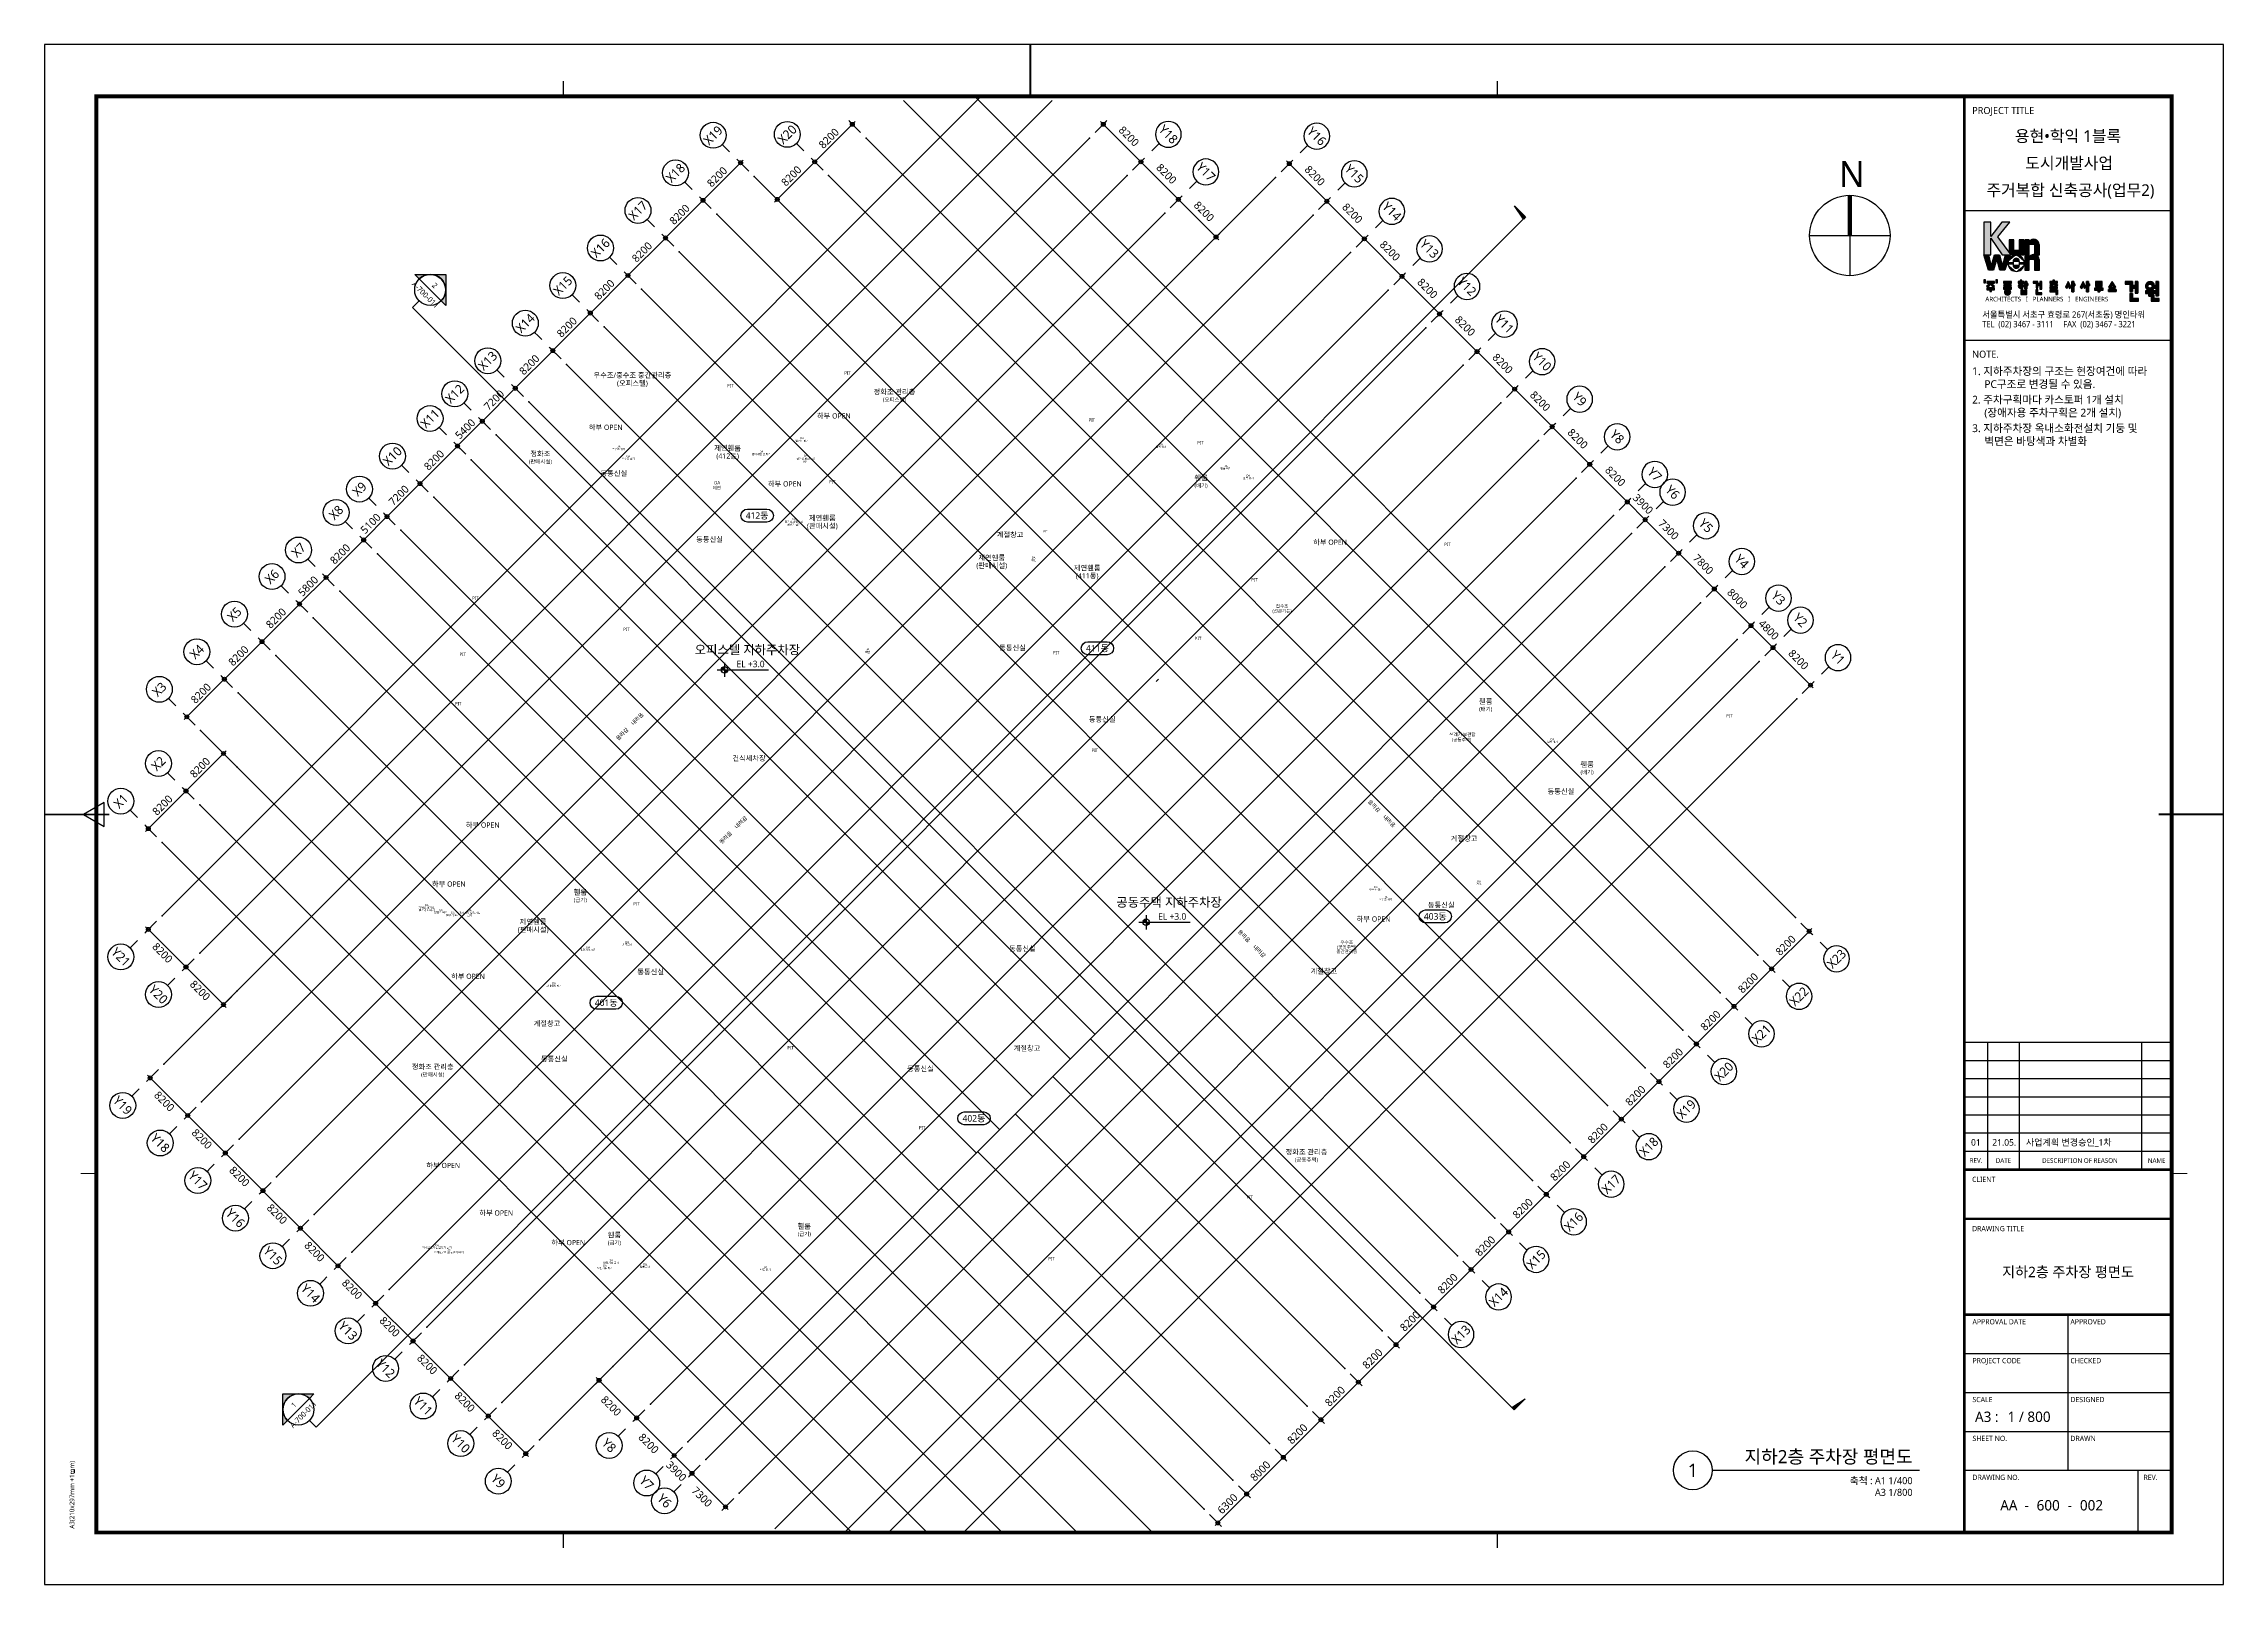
# Paper-space layout '6-002' of a CAD drawing. Header units: millimetres. Extents: x 0 to 841, y 0 to 594.
import ezdxf
from ezdxf.enums import TextEntityAlignment as Align
from ezdxf.xclip import XClip

# ---------------------------------------------------------------- set-up
doc = ezdxf.new("R2010")
doc.units = ezdxf.units.MM
doc.header["$LTSCALE"] = 200
doc.header["$XCLIPFRAME"] = 2
doc.linetypes.add('( Hidden )', pattern=[0.375, 0.25, -0.125])
for name, color, linetype in [('CEN', 8, 'Continuous'), ('DIM', 7, 'Continuous'), ('Form$0$SHEET', 7, 'Continuous'), ('LOCK', 7, 'Continuous'), ('SYM', 2, 'Continuous'), ('TEXT', 3, 'Continuous'), ('TXT', 6, 'Continuous')]:
    doc.layers.add(name, color=color, linetype=linetype)
doc.layers.add('Defpointsa', color=161, linetype='Continuous', plot=False)
doc.styles.add('Form$0$맑은 고딕', font='malgun.ttf')
doc.styles.add('맑은 고딕', font='malgun.ttf')
doc.styles.add('맑은고딕', font='malgun.ttf')
doc.dimstyles.new('N_DIM(40)', dxfattribs={"dimscale": 40, "dimtxt": 3, "dimasz": 1.5, "dimexe": 2, "dimexo": 3, "dimgap": 1, "dimtad": 1, "dimdec": 0, "dimdsep": 46, "dimtxsty": '맑은고딕', "dimblk": 'Z_DOT', "dimcen": 0, "dimdle": 4, "dimclrd": 256, "dimclre": 256, "dimclrt": 3, "dimadec": 0, "dimazin": 0, "dimtfac": 1, "dimtdec": 0, "dimtix": 1, "dimtmove": 2, "dimatfit": 0, "dimfxl": 2, "dimtolj": 1, "dimtzin": 0, "dimarcsym": 0})

# ---------------------------------------------------------------- blocks, each defined once
blk = doc.blocks.new('Form')
at = {"layer": 'Form$0$SHEET'}
for points in [[(753.93, 519.81), (758.56, 525.45), (755.41, 525.45), (751.18, 519.97), (751.18, 525.45), (748.45, 525.45), (748.45, 512.83), (751.18, 512.83), (751.18, 519.29), (755.58, 512.83), (759, 512.83)], [(755.75, 508.49), (754.55, 512.83), (752.6, 512.83), (751.38, 508.43), (750.31, 512.83), (748.45, 512.83), (750.36, 506.99), (752.29, 506.99), (753.52, 511.32), (754.72, 506.99), (756.63, 506.99), (758.65, 512.83), (756.88, 512.83)]]:
    blk.add_hatch(color=7, dxfattribs=at).paths.add_polyline_path(points)
h = blk.add_hatch(color=7, dxfattribs=at)
edge = h.paths.add_edge_path()
edge.add_line((760.11, 518.67), (758.3, 518.67))
edge.add_line((758.3, 518.67), (758.3, 514.62))
edge.add_ellipse((760.43, 514.75), major_axis=(-1.51, 1.51), ratio=1, start_angle=48.2366, end_angle=124.80795)
edge.add_ellipse((760.87, 509.81), major_axis=(2.08, 2.08), ratio=1, start_angle=402.30841, end_angle=421.02154, ccw=False)
edge.add_ellipse((761.14, 509.81), major_axis=(-2.08, 2.08), ratio=1, start_angle=313.67106, end_angle=317.69159, ccw=False)
edge.add_ellipse((760.43, 514.75), major_axis=(1.51, 1.51), ratio=1, start_angle=246.40019, end_angle=279.16186)
edge.add_line((762.16, 513.49), (762.16, 512.83))
edge.add_line((762.16, 512.83), (763.93, 512.83))
edge.add_line((763.93, 512.83), (763.93, 518.67))
edge.add_line((763.93, 518.67), (762.16, 518.67))
edge.add_line((762.16, 518.67), (762.16, 514.82))
edge.add_ellipse((761.14, 514.84), major_axis=(0.726, 0.726), ratio=1, start_angle=136.06318, end_angle=313.93682, ccw=False)
edge.add_line((760.11, 514.82), (760.11, 518.67))
h = blk.add_hatch(color=7, dxfattribs=at)
edge = h.paths.add_edge_path()
edge.add_ellipse((767.79, 516.75), major_axis=(1.51, 1.51), ratio=1, start_angle=318.2366, end_angle=459.16186)
edge.add_line((766.06, 518), (766.06, 518.67))
edge.add_line((766.06, 518.67), (764.29, 518.67))
edge.add_line((764.29, 518.67), (764.29, 512.83))
edge.add_line((764.29, 512.83), (766.06, 512.83))
edge.add_line((766.06, 512.83), (766.06, 516.68))
edge.add_ellipse((767.09, 516.66), major_axis=(0.726, 0.726), ratio=1, start_angle=-43.93682, end_angle=133.93682, ccw=False)
edge.add_line((768.11, 516.68), (768.11, 513.02))
edge.add_ellipse((767.79, 510.91), major_axis=(-1.51, 1.51), ratio=1, start_angle=288.76131, end_angle=306.36846, ccw=False)
edge.add_line((768.74, 512.83), (769.93, 512.83))
edge.add_line((769.93, 512.83), (769.93, 516.87))
h = blk.add_hatch(color=7, dxfattribs=at)
edge = h.paths.add_edge_path(flags=16)
edge.add_line((759.79, 510.14), (759.79, 509.11))
edge.add_ellipse((762.04, 509.15), major_axis=(1.59, 1.59), ratio=1, start_angle=135.92761, end_angle=151.104)
edge.add_ellipse((760.97, 508.84), major_axis=(-0.807, 0.807), ratio=1, start_angle=61.104, end_angle=136.57086)
edge.add_ellipse((761.03, 508.84), major_axis=(0.807, 0.807), ratio=1, start_angle=223.42914, end_angle=298.896)
edge.add_ellipse((759.97, 509.15), major_axis=(1.59, 1.59), ratio=1, start_angle=298.896, end_angle=314.07239)
edge.add_line((762.22, 509.11), (762.22, 510.14))
edge.add_ellipse((759.97, 510.1), major_axis=(-1.59, 1.59), ratio=1, start_angle=225.92761, end_angle=241.104)
edge.add_ellipse((761.03, 510.41), major_axis=(-0.807, 0.807), ratio=1, start_angle=241.104, end_angle=316.57086)
edge.add_ellipse((760.97, 510.41), major_axis=(-0.807, 0.807), ratio=1, start_angle=-46.57086, end_angle=28.896)
edge.add_ellipse((762.04, 510.1), major_axis=(-1.59, 1.59), ratio=1, start_angle=28.896, end_angle=44.07239)
edge = h.paths.add_edge_path()
edge.add_ellipse((760.87, 509.44), major_axis=(2.08, 2.08), ratio=1, start_angle=142.12564, end_angle=227.69159, ccw=False)
edge.add_line((757.94, 509.07), (757.94, 510.18))
edge.add_ellipse((760.87, 509.81), major_axis=(2.08, 2.08), ratio=1, start_angle=42.30841, end_angle=127.87436, ccw=False)
edge.add_ellipse((761.14, 509.81), major_axis=(-2.08, 2.08), ratio=1, start_angle=232.12564, end_angle=317.69159, ccw=False)
edge.add_line((764.06, 510.18), (764.06, 509.07))
edge.add_ellipse((761.14, 509.44), major_axis=(2.08, 2.08), ratio=1, start_angle=222.30841, end_angle=307.87436, ccw=False)
h = blk.add_hatch(color=7, dxfattribs=at)
edge = h.paths.add_edge_path()
edge.add_ellipse((767.09, 510.82), major_axis=(0.726, 0.726), ratio=1, start_angle=-43.93682, end_angle=133.93682, ccw=False)
edge.add_line((768.11, 510.84), (768.11, 506.99))
edge.add_line((768.11, 506.99), (769.93, 506.99))
edge.add_line((769.93, 506.99), (769.93, 511.03))
edge.add_ellipse((767.79, 510.91), major_axis=(1.51, 1.51), ratio=1, start_angle=318.2366, end_angle=378.76131)
edge.add_line((768.74, 512.83), (768.11, 512.83))
edge.add_line((768.11, 512.83), (768.11, 513.02))
edge.add_ellipse((767.79, 510.91), major_axis=(1.51, 1.51), ratio=1, start_angle=36.36846, end_angle=99.16186)
edge.add_line((766.06, 512.16), (766.06, 512.83))
edge.add_line((766.06, 512.83), (764.29, 512.83))
edge.add_line((764.29, 512.83), (764.29, 506.99))
edge.add_line((764.29, 506.99), (766.06, 506.99))
edge.add_line((766.06, 506.99), (766.06, 510.84))
h = blk.add_hatch(color=1, dxfattribs=at)
h.paths.add_polyline_path([(753.79, 503.27), (753.19, 503.27), (753.19, 502.02), (753.79, 502.02)])
h.paths.add_polyline_path([(752.62, 502.57), (749.62, 502.57), (749.62, 501.95), (750.78, 501.95), (749.59, 500.76), (750.03, 500.33), (751.12, 501.42), (752.22, 500.33), (752.66, 500.76), (751.47, 501.95), (752.62, 501.95)])
h.paths.add_polyline_path([(752.62, 500.11), (749.62, 500.11), (749.62, 499.38), (750.76, 499.38), (750.76, 498.7), (751.49, 498.7), (751.49, 499.38), (752.62, 499.38)])
h.paths.add_polyline_path([(749.09, 503.27), (748.49, 503.27), (748.49, 502.02), (749.09, 502.02)])
h = blk.add_hatch(color=1, dxfattribs=at)
h.paths.add_polyline_path([(758.01, 501.95), (759.16, 501.95), (759.16, 502.57), (756.16, 502.57), (756.16, 501.95), (757.32, 501.95), (756.12, 500.99), (756.51, 500.52), (757.66, 501.42), (758.81, 500.52), (759.2, 500.99)])
edge = h.paths.add_edge_path()
edge.add_line((759.16, 500.41), (758.02, 500.41))
edge.add_line((758.02, 500.41), (758.02, 500.96))
edge.add_line((758.02, 500.96), (757.69, 500.96))
edge.add_line((757.69, 500.96), (757.69, 499.06))
edge.add_ellipse((757.69, 498.5), major_axis=(0.402, 0.402), ratio=1, start_angle=315, end_angle=404.49259, ccw=False)
edge.add_ellipse((757.69, 498.5), major_axis=(-0.402, 0.402), ratio=1, start_angle=135.50741, end_angle=225, ccw=False)
edge.add_line((757.69, 497.93), (757.69, 497.31))
edge.add_ellipse((757.69, 498.5), major_axis=(0.84, 0.84), ratio=1, start_angle=225.24285, end_angle=388.3789)
edge.add_line((758.02, 499.63), (758.02, 499.68))
edge.add_line((758.02, 499.68), (759.16, 499.68))
edge.add_line((759.16, 499.68), (759.16, 500.41))
edge = h.paths.add_edge_path()
edge.add_line((757.69, 500.96), (757.3, 500.96))
edge.add_line((757.3, 500.96), (757.3, 500.41))
edge.add_line((757.3, 500.41), (756.16, 500.41))
edge.add_line((756.16, 500.41), (756.16, 499.68))
edge.add_line((756.16, 499.68), (757.3, 499.68))
edge.add_line((757.3, 499.68), (757.3, 499.62))
edge.add_ellipse((757.69, 498.5), major_axis=(-0.84, 0.84), ratio=1, start_angle=-25.91128, end_angle=135.24285)
edge.add_line((757.69, 497.31), (757.69, 497.93))
edge.add_ellipse((757.69, 498.5), major_axis=(-0.402, 0.402), ratio=1, start_angle=45, end_angle=135.50741, ccw=False)
edge.add_ellipse((757.69, 498.5), major_axis=(0.402, 0.402), ratio=1, start_angle=44.49259, end_angle=135, ccw=False)
edge.add_line((757.69, 499.06), (757.69, 500.96))
h = blk.add_hatch(color=1, dxfattribs=at)
edge = h.paths.add_edge_path()
edge.add_line((763.89, 502.57), (763.16, 502.57))
edge.add_line((763.16, 502.57), (763.16, 503.15))
edge.add_line((763.16, 503.15), (762.8, 503.15))
edge.add_line((762.8, 503.15), (762.8, 501.33))
edge.add_ellipse((762.85, 500.92), major_axis=(0.296, 0.296), ratio=1, start_angle=315, end_angle=412.41473, ccw=False)
edge.add_ellipse((762.85, 500.92), major_axis=(0.296, 0.296), ratio=1, start_angle=217.58527, end_angle=315, ccw=False)
edge.add_line((762.8, 500.5), (762.8, 499.88))
edge.add_ellipse((762.85, 500.92), major_axis=(-0.734, 0.734), ratio=1, start_angle=132.01603, end_angle=297.6439)
edge.add_line((763.16, 501.91), (763.16, 501.95))
edge.add_line((763.16, 501.95), (763.89, 501.95))
edge.add_line((763.89, 501.95), (763.89, 502.57))
edge = h.paths.add_edge_path()
edge.add_line((762.8, 503.15), (762.54, 503.15))
edge.add_line((762.54, 503.15), (762.54, 502.57))
edge.add_line((762.54, 502.57), (761.81, 502.57))
edge.add_line((761.81, 502.57), (761.81, 501.95))
edge.add_line((761.81, 501.95), (762.54, 501.95))
edge.add_line((762.54, 501.95), (762.54, 501.91))
edge.add_ellipse((762.85, 500.92), major_axis=(-0.734, 0.734), ratio=1, start_angle=-27.6439, end_angle=132.01603)
edge.add_line((762.8, 499.88), (762.8, 500.5))
edge.add_ellipse((762.85, 500.92), major_axis=(-0.296, 0.296), ratio=1, start_angle=45, end_angle=127.58527, ccw=False)
edge.add_ellipse((762.85, 500.92), major_axis=(0.296, 0.296), ratio=1, start_angle=52.41473, end_angle=135, ccw=False)
edge.add_line((762.8, 501.33), (762.8, 503.15))
h.paths.add_polyline_path([(765.04, 501.1), (765.48, 501.1), (765.48, 501.83), (765.04, 501.83), (765.04, 502.57), (764.31, 502.57), (764.31, 499.71), (765.04, 499.71)])
h.paths.add_polyline_path([(765.04, 499.46), (764.31, 499.46), (764.31, 499.17), (763.5, 499.17), (763.5, 499.46), (762.77, 499.46), (762.77, 497.53), (765.04, 497.53)])
h.paths.add_polyline_path([(764.31, 498.63), (764.31, 498.08), (763.5, 498.08), (763.5, 498.63)], flags=16)
h = blk.add_hatch(color=1, dxfattribs=at)
h.paths.add_polyline_path([(770.84, 502.57), (770.11, 502.57), (770.11, 501.83), (769.38, 501.83), (769.38, 502.57), (767.51, 502.57), (767.51, 501.95), (768.65, 501.95), (768.65, 500.13), (769.38, 500.13), (769.38, 501.1), (770.11, 501.1), (770.11, 499.59), (770.84, 499.59)])
h.paths.add_polyline_path([(770.84, 498.26), (769.38, 498.26), (769.38, 499.46), (768.65, 499.46), (768.65, 497.53), (770.84, 497.53)])
h = blk.add_hatch(color=1, dxfattribs=at)
h.paths.add_polyline_path([(776.97, 502.57), (775.78, 502.57), (775.78, 503.15), (775.16, 503.15), (775.16, 502.57), (773.97, 502.57), (773.97, 501.95), (775.12, 501.95), (773.93, 501.18), (774.27, 500.67), (775.47, 501.42), (776.67, 500.67), (777.01, 501.18), (775.82, 501.95), (776.97, 501.95)])
h.paths.add_polyline_path([(776.97, 500.59), (773.97, 500.59), (773.97, 499.86), (775.11, 499.86), (775.11, 499.39), (773.97, 499.39), (773.97, 498.66), (776.24, 498.66), (776.24, 497.53), (776.97, 497.53), (776.97, 499.39), (775.83, 499.39), (775.83, 499.86), (776.97, 499.86)])
h = blk.add_hatch(color=1, dxfattribs=at)
h.paths.add_polyline_path([(783.19, 500.98), (783.63, 500.98), (783.63, 501.7), (783.19, 501.7), (783.19, 502.57), (782.46, 502.57), (782.46, 498.59), (783.19, 498.59)])
h.paths.add_polyline_path([(781.09, 502.57), (779.98, 500.37), (780.58, 499.86), (781.09, 500.84), (781.6, 499.86), (782.19, 500.37)])
h = blk.add_hatch(color=1, dxfattribs=at)
h.paths.add_polyline_path([(786.8, 502.57), (785.7, 500.37), (786.29, 499.86), (786.8, 500.84), (787.31, 499.86), (787.9, 500.37)])
h.paths.add_polyline_path([(789.34, 501.7), (788.9, 501.7), (788.9, 502.57), (788.17, 502.57), (788.17, 498.59), (788.9, 498.59), (788.9, 500.98), (789.34, 500.98)])
h = blk.add_hatch(color=1, dxfattribs=at)
h.paths.add_polyline_path([(794.19, 502.57), (791.61, 502.57), (791.61, 500.67), (794.19, 500.67)])
h.paths.add_polyline_path([(792.34, 501.4), (792.34, 501.85), (793.46, 501.85), (793.46, 501.4)], flags=16)
h.paths.add_polyline_path([(793.25, 499.28), (794.53, 499.28), (794.53, 500.01), (791.24, 500.01), (791.24, 499.28), (792.52, 499.28), (792.52, 498.59), (793.25, 498.59)])
h = blk.add_hatch(color=1, dxfattribs=at)
h.paths.add_polyline_path([(798.06, 501.3), (799.06, 499.86), (799.47, 500.37), (798.06, 502.57), (796.65, 500.37), (797.06, 499.86)])
h.paths.add_polyline_path([(799.57, 499.47), (798.43, 499.47), (798.43, 500.31), (797.7, 500.31), (797.7, 499.47), (796.57, 499.47), (796.57, 498.74), (799.57, 498.74)])
h = blk.add_hatch(color=1, dxfattribs=at)
h.paths.add_polyline_path([(807.89, 502.57), (806.89, 502.57), (806.89, 501.02), (805.9, 501.02), (805.9, 502.57), (803.02, 502.57), (803.02, 501.58), (804.91, 501.58), (804.91, 498.69), (805.9, 498.69), (805.9, 500.03), (806.89, 500.03), (806.89, 498.12), (807.89, 498.12)])
h.paths.add_polyline_path([(808.22, 495.99), (805.9, 495.99), (805.9, 497.91), (804.91, 497.91), (804.91, 495.02), (808.22, 495.02)])
h = blk.add_hatch(color=1, dxfattribs=at)
edge = h.paths.add_edge_path()
edge.add_line((815.9, 502.57), (814.91, 502.57))
edge.add_line((814.91, 502.57), (814.91, 501.02))
edge.add_line((814.91, 501.02), (814.39, 501.02))
edge.add_ellipse((812.64, 500.81), major_axis=(1.25, 1.25), ratio=1, start_angle=321.93365, end_angle=648.82238)
edge.add_line((814.23, 500.03), (814.91, 500.03))
edge.add_line((814.91, 500.03), (814.91, 498.99))
edge.add_line((814.91, 498.99), (810.88, 498.99))
edge.add_line((810.88, 498.99), (810.88, 497.98))
edge.add_line((810.88, 497.98), (812.19, 497.98))
edge.add_line((812.19, 497.98), (812.19, 496.97))
edge.add_line((812.19, 496.97), (813.15, 496.97))
edge.add_line((813.15, 496.97), (813.15, 495.02))
edge.add_line((813.15, 495.02), (816.19, 495.02))
edge.add_line((816.19, 495.02), (816.19, 496.03))
edge.add_line((816.19, 496.03), (814.16, 496.03))
edge.add_line((814.16, 496.03), (814.16, 497.26))
edge.add_line((814.16, 497.26), (813.2, 497.26))
edge.add_line((813.2, 497.26), (813.2, 497.98))
edge.add_line((813.2, 497.98), (814.91, 497.98))
edge.add_line((814.91, 497.98), (814.91, 497.05))
edge.add_line((814.91, 497.05), (815.9, 497.05))
edge.add_line((815.9, 497.05), (815.9, 502.57))
edge = h.paths.add_edge_path(flags=16)
edge.add_ellipse((812.64, 500.81), major_axis=(-0.547, 0.547), ratio=1, start_angle=45, end_angle=225, ccw=False)
edge.add_ellipse((812.64, 500.81), major_axis=(-0.547, 0.547), ratio=1, start_angle=-135, end_angle=45, ccw=False)
for p, q in [((741, 530), (821, 530)), ((741, 480), (821, 480)), ((757, 160), (821, 160)), ((821, 160), (757, 160)), ((781, 44), (781, 104)), ((741, 89), (821, 89)), ((741, 74), (821, 74)), ((741, 59), (821, 59)), ((741, 44), (821, 44)), ((808, 44), (808, 20))]:
    blk.add_line(p, q, dxfattribs=at)
at = {"layer": 'Form$0$SHEET', "color": 7}
for p, q in [((748.45, 525.45), (748.45, 512.83)), ((751.18, 525.45), (748.45, 525.45)), ((751.18, 519.97), (751.18, 525.45)), ((755.41, 525.45), (751.18, 519.97)), ((753.93, 519.81), (758.56, 525.45)), ((758.56, 525.45), (755.41, 525.45)), ((751.18, 519.29), (755.58, 512.83)), ((751.18, 512.83), (751.18, 519.29)), ((759, 512.83), (753.93, 519.81)), ((758.3, 518.67), (758.3, 514.62)), ((760.11, 518.67), (758.3, 518.67)), ((760.11, 514.82), (760.11, 518.67)), ((762.16, 518.67), (762.16, 514.82)), ((763.93, 518.67), (762.16, 518.67)), ((762.16, 513.49), (762.16, 512.83)), ((763.93, 512.83), (763.93, 518.67)), ((764.29, 518.67), (764.29, 512.83)), ((766.06, 518.67), (764.29, 518.67)), ((766.06, 518), (766.06, 518.67)), ((766.06, 512.83), (766.06, 516.68)), ((768.11, 516.68), (768.11, 512.83)), ((769.93, 512.83), (769.93, 516.87)), ((748.45, 512.83), (750.31, 512.83)), ((750.36, 506.99), (748.45, 512.83)), ((748.45, 512.83), (751.18, 512.83)), ((750.31, 512.83), (751.38, 508.43)), ((752.29, 506.99), (750.36, 506.99)), ((751.38, 508.43), (752.6, 512.83)), ((753.52, 511.3), (752.29, 506.99)), ((752.6, 512.83), (754.55, 512.83)), ((754.72, 506.99), (753.52, 511.33)), ((754.55, 512.83), (755.75, 508.49)), ((756.63, 506.99), (754.72, 506.99)), ((755.58, 512.83), (759, 512.83)), ((755.75, 508.49), (756.88, 512.83)), ((758.65, 512.83), (756.63, 506.99)), ((756.88, 512.83), (758.65, 512.83)), ((757.94, 509.07), (757.94, 510.18)), ((759.79, 510.14), (759.79, 509.11)), ((762.16, 512.83), (763.93, 512.83)), ((762.22, 509.11), (762.22, 510.14)), ((764.06, 510.18), (764.06, 509.07)), ((764.29, 512.83), (764.29, 506.99)), ((766.06, 512.83), (764.29, 512.83)), ((764.29, 512.83), (766.06, 512.83)), ((764.29, 506.99), (766.06, 506.99)), ((766.06, 512.16), (766.06, 512.83)), ((766.06, 506.99), (766.06, 510.84)), ((768.11, 512.83), (769.93, 512.83)), ((768.11, 510.84), (768.11, 506.99)), ((768.11, 506.99), (769.93, 506.99)), ((769.93, 506.99), (769.93, 511.03))]:
    blk.add_line(p, q, dxfattribs=at)
at = {"layer": 'Form$0$SHEET', "color": 1}
for p, q in [((748.49, 503.27), (748.49, 502.02)), ((749.09, 503.27), (748.49, 503.27)), ((748.49, 502.02), (749.09, 502.02)), ((749.09, 502.02), (749.09, 503.27)), ((750.78, 501.95), (749.59, 500.76)), ((750.78, 501.95), (749.59, 500.76)), ((749.59, 500.76), (750.03, 500.33)), ((749.59, 500.76), (750.03, 500.33)), ((749.62, 502.57), (749.62, 501.95)), ((752.62, 502.57), (749.62, 502.57)), ((752.62, 502.57), (749.62, 502.57)), ((749.62, 502.57), (749.62, 501.95)), ((749.62, 501.95), (750.78, 501.95)), ((749.62, 501.95), (750.78, 501.95)), ((749.62, 500.11), (749.62, 499.38)), ((752.62, 500.11), (749.62, 500.11)), ((752.62, 500.11), (749.62, 500.11)), ((749.62, 500.11), (749.62, 499.38)), ((749.62, 499.38), (750.76, 499.38)), ((749.62, 499.38), (750.76, 499.38)), ((750.03, 500.33), (751.12, 501.42)), ((750.03, 500.33), (751.12, 501.42)), ((750.76, 499.38), (750.76, 498.7)), ((750.76, 499.38), (750.76, 498.7)), ((750.76, 498.7), (751.49, 498.7)), ((750.76, 498.7), (751.49, 498.7)), ((751.12, 501.42), (752.22, 500.33)), ((751.12, 501.42), (752.22, 500.33)), ((752.66, 500.76), (751.47, 501.95)), ((751.47, 501.95), (752.62, 501.95)), ((751.47, 501.95), (752.62, 501.95)), ((752.66, 500.76), (751.47, 501.95)), ((751.49, 499.38), (752.62, 499.38)), ((751.49, 498.7), (751.49, 499.38)), ((751.49, 499.38), (752.62, 499.38)), ((751.49, 498.7), (751.49, 499.38)), ((752.22, 500.33), (752.66, 500.76)), ((752.22, 500.33), (752.66, 500.76)), ((752.62, 501.95), (752.62, 502.57)), ((752.62, 501.95), (752.62, 502.57)), ((752.62, 499.38), (752.62, 500.11)), ((752.62, 499.38), (752.62, 500.11)), ((753.19, 503.27), (753.19, 502.02)), ((753.79, 503.27), (753.19, 503.27)), ((753.19, 502.02), (753.79, 502.02)), ((753.79, 502.02), (753.79, 503.27)), ((757.32, 501.95), (756.12, 500.99)), ((757.32, 501.95), (756.12, 500.99)), ((756.12, 500.99), (756.51, 500.52)), ((756.12, 500.99), (756.51, 500.52)), ((756.16, 502.57), (756.16, 501.95)), ((759.16, 502.57), (756.16, 502.57)), ((759.16, 502.57), (756.16, 502.57)), ((756.16, 502.57), (756.16, 501.95)), ((756.16, 501.95), (757.32, 501.95)), ((756.16, 501.95), (757.32, 501.95)), ((756.16, 500.41), (756.16, 499.68)), ((757.3, 500.41), (756.16, 500.41)), ((756.16, 499.68), (757.3, 499.68)), ((756.51, 500.52), (757.66, 501.42)), ((756.51, 500.52), (757.66, 501.42)), ((757.3, 500.96), (757.3, 500.41)), ((757.69, 500.96), (757.3, 500.96)), ((757.3, 499.68), (757.3, 499.62)), ((757.66, 501.42), (758.81, 500.52)), ((757.66, 501.42), (758.81, 500.52)), ((757.69, 499.06), (757.69, 500.96)), ((757.69, 500.96), (757.69, 499.06)), ((758.02, 500.96), (757.69, 500.96)), ((757.69, 497.31), (757.69, 497.93)), ((757.69, 497.93), (757.69, 497.31)), ((759.2, 500.99), (758.01, 501.95)), ((758.01, 501.95), (759.16, 501.95)), ((758.01, 501.95), (759.16, 501.95)), ((759.2, 500.99), (758.01, 501.95)), ((758.02, 500.41), (758.02, 500.96)), ((759.16, 500.41), (758.02, 500.41)), ((758.02, 499.68), (759.16, 499.68)), ((758.02, 499.63), (758.02, 499.68)), ((758.81, 500.52), (759.2, 500.99)), ((758.81, 500.52), (759.2, 500.99)), ((759.16, 501.95), (759.16, 502.57)), ((759.16, 501.95), (759.16, 502.57)), ((759.16, 499.68), (759.16, 500.41)), ((761.81, 502.57), (761.81, 501.95)), ((762.54, 502.57), (761.81, 502.57)), ((761.81, 502.57), (761.81, 501.95)), ((762.54, 502.57), (761.81, 502.57)), ((761.81, 501.95), (762.54, 501.95)), ((761.81, 501.95), (762.54, 501.95)), ((762.54, 503.15), (762.54, 502.57)), ((763.16, 503.15), (762.54, 503.15)), ((762.54, 503.15), (762.54, 502.57)), ((762.8, 503.15), (762.54, 503.15)), ((762.54, 501.95), (762.54, 501.91)), ((762.54, 501.95), (762.54, 501.91)), ((762.77, 499.46), (762.77, 497.53)), ((763.5, 499.46), (762.77, 499.46)), ((762.77, 497.53), (765.04, 497.53)), ((762.8, 503.15), (762.8, 501.33)), ((763.16, 503.15), (762.8, 503.15)), ((762.8, 501.33), (762.8, 503.15)), ((762.8, 500.5), (762.8, 499.88)), ((762.8, 499.88), (762.8, 500.5)), ((763.16, 502.57), (763.16, 503.15)), ((763.16, 502.57), (763.16, 503.15)), ((763.89, 502.57), (763.16, 502.57)), ((763.89, 502.57), (763.16, 502.57)), ((763.16, 501.95), (763.16, 501.91)), ((763.16, 501.95), (763.89, 501.95)), ((763.16, 501.95), (763.89, 501.95)), ((763.16, 501.91), (763.16, 501.95)), ((763.5, 499.17), (763.5, 499.46)), ((764.31, 499.17), (763.5, 499.17)), ((763.5, 498.63), (764.31, 498.63)), ((763.5, 498.08), (763.5, 498.63)), ((764.31, 498.08), (763.5, 498.08)), ((763.89, 501.95), (763.89, 502.57)), ((763.89, 501.95), (763.89, 502.57)), ((764.31, 502.57), (764.31, 499.71)), ((765.04, 502.57), (764.31, 502.57)), ((764.31, 502.57), (765.04, 502.57)), ((764.31, 499.71), (764.31, 502.57)), ((764.31, 499.71), (765.04, 499.71)), ((765.04, 499.71), (764.31, 499.71)), ((764.31, 499.46), (764.31, 499.17)), ((765.04, 499.46), (764.31, 499.46)), ((764.31, 498.63), (764.31, 498.08)), ((765.04, 501.83), (765.04, 502.57)), ((765.04, 502.57), (765.04, 501.83)), ((765.48, 501.83), (765.04, 501.83)), ((765.04, 501.83), (765.48, 501.83)), ((765.04, 501.1), (765.48, 501.1)), ((765.04, 499.71), (765.04, 501.1)), ((765.04, 501.1), (765.04, 499.71)), ((765.48, 501.1), (765.04, 501.1)), ((765.04, 497.53), (765.04, 499.46)), ((765.48, 501.1), (765.48, 501.83)), ((765.48, 501.83), (765.48, 501.1)), ((767.51, 502.57), (767.51, 501.95)), ((769.38, 502.57), (767.51, 502.57)), ((767.51, 502.57), (767.51, 501.95)), ((769.38, 502.57), (767.51, 502.57)), ((767.51, 501.95), (768.65, 501.95)), ((767.51, 501.95), (768.65, 501.95)), ((768.65, 501.95), (768.65, 500.13)), ((768.65, 501.95), (768.65, 500.13)), ((768.65, 500.13), (769.38, 500.13)), ((768.65, 500.13), (769.38, 500.13)), ((768.65, 497.53), (768.65, 499.46)), ((768.65, 499.46), (768.65, 497.53)), ((769.38, 499.46), (768.65, 499.46)), ((768.65, 499.46), (768.65, 497.53)), ((769.38, 499.46), (768.65, 499.46)), ((768.65, 497.53), (770.84, 497.53)), ((768.65, 497.53), (770.84, 497.53)), ((769.38, 501.83), (769.38, 502.57)), ((769.38, 501.83), (769.38, 502.57)), ((770.11, 501.83), (769.38, 501.83)), ((770.11, 501.83), (769.38, 501.83)), ((769.38, 501.1), (770.11, 501.1)), ((769.38, 500.13), (769.38, 501.1)), ((769.38, 501.1), (770.11, 501.1)), ((769.38, 500.13), (769.38, 501.1)), ((769.38, 498.26), (769.38, 499.46)), ((769.38, 498.26), (769.38, 499.46)), ((770.84, 498.26), (769.38, 498.26)), ((770.84, 498.26), (769.38, 498.26)), ((770.11, 502.57), (770.11, 501.83)), ((770.84, 502.57), (770.11, 502.57)), ((770.11, 502.57), (770.11, 501.83)), ((770.84, 502.57), (770.11, 502.57)), ((770.11, 501.1), (770.11, 499.59)), ((770.11, 501.1), (770.11, 499.59)), ((770.11, 499.59), (770.84, 499.59)), ((770.11, 499.59), (770.84, 499.59)), ((770.84, 499.59), (770.84, 502.57)), ((770.84, 499.59), (770.84, 502.57)), ((770.84, 497.53), (770.84, 498.26)), ((770.84, 497.53), (770.84, 498.26)), ((775.12, 501.95), (773.93, 501.18)), ((775.12, 501.95), (773.93, 501.18)), ((773.93, 501.18), (774.27, 500.67)), ((773.93, 501.18), (774.27, 500.67)), ((775.16, 502.57), (773.97, 502.57)), ((773.97, 502.57), (773.97, 501.95)), ((775.16, 502.57), (773.97, 502.57)), ((773.97, 502.57), (773.97, 501.95)), ((773.97, 501.95), (775.12, 501.95)), ((773.97, 501.95), (775.12, 501.95)), ((773.97, 500.59), (773.97, 499.86)), ((776.97, 500.59), (773.97, 500.59)), ((773.97, 500.59), (773.97, 499.86)), ((776.97, 500.59), (773.97, 500.59)), ((773.97, 499.86), (775.11, 499.86)), ((773.97, 499.86), (775.11, 499.86)), ((773.97, 499.39), (773.97, 498.66)), ((773.97, 499.39), (775.11, 499.39)), ((773.97, 499.39), (773.97, 498.66)), ((775.11, 499.39), (773.97, 499.39)), ((773.97, 498.66), (776.24, 498.66)), ((773.97, 498.66), (776.24, 498.66)), ((774.27, 500.67), (775.47, 501.42)), ((774.27, 500.67), (775.47, 501.42)), ((775.11, 499.86), (775.11, 499.39)), ((775.11, 499.86), (775.11, 499.39)), ((775.16, 503.15), (775.16, 502.57)), ((775.78, 503.15), (775.16, 503.15)), ((775.16, 503.15), (775.16, 502.57)), ((775.78, 503.15), (775.16, 503.15)), ((775.47, 501.42), (776.67, 500.67)), ((775.47, 501.42), (776.67, 500.67)), ((775.78, 502.57), (775.78, 503.15)), ((775.78, 502.57), (775.78, 503.15)), ((776.97, 502.57), (775.78, 502.57)), ((776.97, 502.57), (775.78, 502.57)), ((775.82, 501.95), (776.97, 501.95)), ((777.01, 501.18), (775.82, 501.95)), ((775.82, 501.95), (776.97, 501.95)), ((777.01, 501.18), (775.82, 501.95)), ((775.83, 499.86), (776.97, 499.86)), ((775.83, 499.39), (775.83, 499.86)), ((775.83, 499.86), (776.97, 499.86)), ((775.83, 499.39), (775.83, 499.86)), ((775.83, 499.39), (776.97, 499.39)), ((776.97, 499.39), (775.83, 499.39)), ((776.24, 498.66), (776.24, 497.53)), ((776.24, 498.66), (776.24, 497.53)), ((776.24, 497.53), (776.97, 497.53)), ((776.67, 500.67), (777.01, 501.18)), ((776.67, 500.67), (777.01, 501.18)), ((776.97, 501.95), (776.97, 502.57)), ((776.97, 501.95), (776.97, 502.57)), ((776.97, 499.86), (776.97, 500.59)), ((776.97, 499.86), (776.97, 500.59)), ((776.97, 499.39), (776.97, 497.53)), ((776.97, 497.53), (776.97, 499.39)), ((781.09, 502.57), (779.98, 500.37)), ((781.09, 502.57), (779.98, 500.37)), ((779.98, 500.37), (780.58, 499.86)), ((779.98, 500.37), (780.58, 499.86)), ((780.58, 499.86), (781.09, 500.84)), ((780.58, 499.86), (781.09, 500.84)), ((782.19, 500.37), (781.09, 502.57)), ((782.19, 500.37), (781.09, 502.57)), ((781.09, 500.84), (781.6, 499.86)), ((781.09, 500.84), (781.6, 499.86)), ((781.6, 499.86), (782.19, 500.37)), ((781.6, 499.86), (782.19, 500.37)), ((782.46, 502.57), (782.46, 498.59)), ((783.19, 502.57), (782.46, 502.57)), ((782.46, 502.57), (783.19, 502.57)), ((782.46, 498.59), (782.46, 502.57)), ((782.46, 498.59), (783.19, 498.59)), ((783.19, 498.59), (782.46, 498.59)), ((783.19, 501.7), (783.19, 502.57)), ((783.19, 502.57), (783.19, 501.7)), ((783.63, 501.7), (783.19, 501.7)), ((783.19, 501.7), (783.63, 501.7)), ((783.19, 498.59), (783.19, 500.98)), ((783.19, 500.98), (783.63, 500.98)), ((783.19, 500.98), (783.19, 498.59)), ((783.63, 500.98), (783.19, 500.98)), ((783.63, 500.98), (783.63, 501.7)), ((783.63, 501.7), (783.63, 500.98)), ((786.8, 502.57), (785.7, 500.37)), ((786.8, 502.57), (785.7, 500.37)), ((785.7, 500.37), (786.29, 499.86)), ((785.7, 500.37), (786.29, 499.86)), ((786.29, 499.86), (786.8, 500.84)), ((786.29, 499.86), (786.8, 500.84)), ((787.9, 500.37), (786.8, 502.57)), ((787.9, 500.37), (786.8, 502.57)), ((786.8, 500.84), (787.31, 499.86)), ((786.8, 500.84), (787.31, 499.86)), ((787.31, 499.86), (787.9, 500.37)), ((787.31, 499.86), (787.9, 500.37)), ((788.17, 502.57), (788.17, 498.59)), ((788.9, 502.57), (788.17, 502.57)), ((788.17, 502.57), (788.9, 502.57)), ((788.17, 498.59), (788.17, 502.57)), ((788.17, 498.59), (788.9, 498.59)), ((788.9, 498.59), (788.17, 498.59)), ((788.9, 501.7), (788.9, 502.57)), ((788.9, 502.57), (788.9, 501.7)), ((789.34, 501.7), (788.9, 501.7)), ((788.9, 501.7), (789.34, 501.7)), ((788.9, 498.59), (788.9, 500.98)), ((788.9, 500.98), (789.34, 500.98)), ((788.9, 500.98), (788.9, 498.59)), ((789.34, 500.98), (788.9, 500.98)), ((789.34, 500.98), (789.34, 501.7)), ((789.34, 501.7), (789.34, 500.98)), ((791.24, 500.01), (791.24, 499.28)), ((794.53, 500.01), (791.24, 500.01)), ((791.24, 500.01), (791.24, 499.28)), ((794.53, 500.01), (791.24, 500.01)), ((791.24, 499.28), (792.52, 499.28)), ((791.24, 499.28), (792.52, 499.28)), ((791.61, 502.57), (791.61, 500.67)), ((794.19, 502.57), (791.61, 502.57)), ((791.61, 500.67), (794.19, 500.67)), ((792.34, 501.85), (792.34, 501.4)), ((793.46, 501.85), (792.34, 501.85)), ((792.34, 501.4), (793.46, 501.4)), ((792.52, 499.28), (792.52, 498.59)), ((792.52, 499.28), (792.52, 498.59)), ((792.52, 498.59), (793.25, 498.59)), ((792.52, 498.59), (793.25, 498.59)), ((793.25, 499.28), (793.25, 498.59)), ((793.25, 499.28), (794.53, 499.28)), ((793.25, 498.59), (793.25, 499.28)), ((793.25, 499.28), (794.53, 499.28)), ((793.46, 501.4), (793.46, 501.85)), ((794.19, 500.67), (794.19, 502.57)), ((794.53, 499.28), (794.53, 500.01)), ((794.53, 499.28), (794.53, 500.01)), ((796.57, 499.47), (796.57, 498.74)), ((797.7, 499.47), (796.57, 499.47)), ((796.57, 499.47), (797.7, 499.47)), ((796.57, 498.74), (796.57, 499.47)), ((796.57, 498.74), (799.57, 498.74)), ((799.57, 498.74), (796.57, 498.74)), ((798.06, 502.57), (796.65, 500.37)), ((798.06, 502.57), (796.65, 500.37)), ((796.65, 500.37), (797.06, 499.86)), ((796.65, 500.37), (797.06, 499.86)), ((798.06, 501.3), (797.06, 499.86)), ((797.06, 499.86), (798.06, 501.3)), ((797.7, 500.31), (797.7, 499.47)), ((798.43, 500.31), (797.7, 500.31)), ((797.7, 500.31), (798.43, 500.31)), ((797.7, 499.47), (797.7, 500.31)), ((799.47, 500.37), (798.06, 502.57)), ((799.47, 500.37), (798.06, 502.57)), ((798.06, 501.3), (799.06, 499.86)), ((798.06, 501.3), (799.06, 499.86)), ((798.43, 499.47), (798.43, 500.31)), ((798.43, 500.31), (798.43, 499.47)), ((799.57, 499.47), (798.43, 499.47)), ((798.43, 499.47), (799.57, 499.47)), ((799.06, 499.86), (799.47, 500.37)), ((799.06, 499.86), (799.47, 500.37)), ((799.57, 498.74), (799.57, 499.47)), ((799.57, 499.47), (799.57, 498.74)), ((803.02, 502.57), (805.9, 502.57)), ((803.02, 502.57), (803.02, 501.58)), ((803.02, 502.57), (803.02, 501.58)), ((805.9, 502.57), (803.02, 502.57)), ((803.02, 501.58), (804.91, 501.58)), ((803.02, 501.58), (804.91, 501.58)), ((804.91, 501.58), (804.91, 498.69)), ((804.91, 501.58), (804.91, 498.69)), ((805.9, 498.69), (804.91, 498.69)), ((804.91, 498.69), (805.9, 498.69)), ((804.91, 497.91), (805.9, 497.91)), ((804.91, 497.91), (804.91, 495.02)), ((805.9, 497.91), (804.91, 497.91)), ((804.91, 497.91), (804.91, 495.02)), ((805.9, 502.57), (805.9, 501.02)), ((805.9, 501.02), (805.9, 502.57)), ((805.9, 501.02), (806.89, 501.02)), ((806.89, 501.02), (805.9, 501.02)), ((805.9, 500.03), (805.9, 498.69)), ((805.9, 500.03), (806.89, 500.03)), ((805.9, 500.03), (806.89, 500.03)), ((805.9, 498.69), (805.9, 500.03)), ((805.9, 497.91), (805.9, 495.99)), ((805.9, 495.99), (805.9, 497.91)), ((806.87, 498.12), (807.89, 498.12)), ((806.89, 502.57), (807.89, 502.57)), ((806.89, 502.57), (806.89, 501.02)), ((806.89, 502.57), (806.89, 501.02)), ((807.89, 502.57), (806.89, 502.57)), ((806.89, 500.03), (806.89, 498.12)), ((806.89, 500.03), (806.89, 498.12)), ((806.89, 498.12), (807.89, 498.12)), ((807.89, 502.57), (807.89, 498.12)), ((807.89, 498.12), (807.89, 502.57)), ((810.88, 498.99), (810.88, 497.98)), ((810.88, 498.99), (814.91, 498.99)), ((810.88, 498.99), (810.88, 497.98)), ((814.91, 498.99), (810.88, 498.99)), ((810.88, 497.98), (812.19, 497.98)), ((810.88, 497.98), (812.19, 497.98)), ((812.19, 496.97), (812.19, 497.98)), ((812.19, 497.98), (812.19, 496.97)), ((812.19, 496.97), (813.15, 496.97)), ((812.19, 496.97), (813.15, 496.97)), ((813.15, 496.97), (813.15, 495.02)), ((813.15, 496.97), (813.15, 495.02)), ((813.2, 497.26), (813.2, 497.98)), ((813.2, 497.98), (814.91, 497.98)), ((813.2, 497.98), (814.91, 497.98)), ((813.2, 497.26), (813.2, 497.98)), ((814.16, 497.26), (813.2, 497.26)), ((814.16, 497.26), (813.2, 497.26)), ((814.16, 497.26), (814.16, 496.03)), ((814.16, 496.03), (814.16, 497.26)), ((814.23, 500.03), (814.91, 500.03)), ((814.23, 500.03), (814.91, 500.03)), ((814.39, 501.02), (814.91, 501.02)), ((814.91, 501.02), (814.39, 501.02)), ((814.91, 502.57), (815.9, 502.57)), ((814.91, 502.57), (814.91, 501.02)), ((814.91, 502.57), (814.91, 501.02)), ((815.9, 502.57), (814.91, 502.57)), ((814.91, 500.03), (814.91, 498.99)), ((814.91, 500.03), (814.91, 498.99)), ((814.91, 497.98), (814.91, 497.05)), ((814.91, 497.98), (814.91, 497.05)), ((814.91, 497.05), (815.9, 497.05)), ((814.91, 497.05), (815.9, 497.05)), ((815.9, 502.57), (815.9, 497.05)), ((815.9, 497.05), (815.9, 502.57)), ((804.91, 495.02), (808.22, 495.02)), ((804.91, 495.02), (808.22, 495.02)), ((805.9, 495.99), (808.22, 495.99)), ((808.22, 495.99), (805.9, 495.99)), ((808.22, 495.02), (808.22, 495.99)), ((808.22, 495.02), (808.22, 495.99)), ((813.15, 495.02), (816.19, 495.02)), ((813.15, 495.02), (816.19, 495.02)), ((814.16, 496.03), (816.19, 496.03)), ((816.19, 496.03), (814.16, 496.03)), ((816.19, 495.02), (816.19, 496.03)), ((816.19, 495.02), (816.19, 496.03)), ((821, 209), (741, 209)), ((749.97, 209), (749.97, 160)), ((762.18, 209), (762.18, 160)), ((809.4, 209), (809.4, 160)), ((821, 202), (741, 202)), ((821, 195), (741, 195)), ((821, 188), (741, 188)), ((821, 181), (741, 181)), ((821, 174), (741, 174)), ((821, 167), (741, 167))]:
    blk.add_line(p, q, dxfattribs=at)
at = {"layer": 'Form$0$SHEET', "ltscale": 10}
blk.add_lwpolyline([(841, 594), (0, 594), (0, 0), (841, 0)], close=True, dxfattribs=at)
at = {"layer": 'Form$0$SHEET'}
for points, const_width in [([(380.5, 574), (380.5, 594)], 0.7), ([(741, 20), (741, 574)], 1), ([(0, 297), (24.97, 297)], 0.7), ([(816.01, 297.05), (841, 297.05)], 0.7), ([(741, 160), (821, 160)], 1), ([(741, 141), (821, 141)], 1), ([(741, 104), (821, 104)], 1)]:
    blk.add_lwpolyline(points, dxfattribs=dict(at, const_width=const_width))
at = {"layer": 'Form$0$SHEET', "const_width": 1.5}
blk.add_lwpolyline([(20, 574), (20, 20), (821, 20), (821, 574)], close=True, dxfattribs=at)
at = {"layer": 'Form$0$SHEET', "ltscale": 10, "const_width": 0.5}
for points in [[(200.25, 574), (200.25, 580)], [(560.75, 574), (560.75, 580)], [(20, 158.5), (14, 158.5)], [(821, 158.5), (827, 158.5)], [(200.28, 20.02), (200.28, 14.02)], [(560.78, 20.06), (560.78, 14.06)]]:
    blk.add_lwpolyline(points, dxfattribs=at)
at = {"layer": 'Form$0$SHEET'}
blk.add_lwpolyline([(15, 297), (23, 292.4), (23, 301.6)], close=True, dxfattribs=at)
blk.add_lwpolyline([(11.57, 43.03), (11.57, 44.33)], dxfattribs=at)
at = {"layer": 'Form$0$SHEET', "color": 7}
for centre, major_axis, start_param, end_param in [((760.43, 514.75), (-1.51, 1.51), 0.841887, 3.301497), ((761.14, 514.84), (-0.726, 0.726), 0.803954, 3.908435), ((767.79, 516.75), (1.51, 1.51), 5.554276, 8.013886), ((767.09, 516.66), (-0.726, 0.726), 3.945547, 7.050028), ((760.87, 509.81), (2.08, 2.08), 0.738421, 2.231829), ((760.87, 509.44), (2.08, 2.08), 2.48056, 3.973968), ((762.04, 510.1), (-1.59, 1.59), 0.50433, 0.769208), ((762.04, 509.15), (-1.59, 1.59), 0.801588, 1.066466), ((760.97, 510.41), (0.807, 0.807), 0.757981, 2.075127), ((760.97, 508.84), (-0.807, 0.807), 1.066466, 2.383611), ((761.14, 509.81), (-2.08, 2.08), 4.051357, 5.544764), ((761.03, 510.41), (-0.807, 0.807), 4.208059, 5.525204), ((761.14, 509.44), (-2.08, 2.08), 2.309217, 3.802625), ((761.03, 508.84), (0.807, 0.807), 3.899574, 5.216719), ((759.97, 510.1), (-1.59, 1.59), 3.943181, 4.208059), ((759.97, 509.15), (1.59, 1.59), 5.216719, 5.481597), ((767.79, 510.91), (1.51, 1.51), 5.554276, 8.013886), ((767.09, 510.82), (-0.726, 0.726), 3.945547, 7.050028)]:
    blk.add_ellipse(centre, major_axis=major_axis, ratio=1, start_param=start_param, end_param=end_param, dxfattribs=at)
at = {"layer": 'Form$0$SHEET', "color": 1}
for centre, major_axis, start_param, end_param in [((757.69, 498.5), (-0.84, 0.84), -0.452237, 2.360433), ((757.69, 498.5), (0.402, 0.402), 0.776542, 2.356194), ((757.69, 498.5), (-0.402, 0.402), 0.785398, 2.36505), ((757.69, 498.5), (0.84, 0.84), 3.931229, 6.77849), ((757.69, 498.5), (0.402, 0.402), 5.497787, 7.059728), ((757.69, 498.5), (-0.402, 0.402), 2.36505, 3.926991), ((762.85, 500.92), (-0.734, 0.734), -0.482477, 2.304114), ((762.85, 500.92), (0.296, 0.296), 0.91481, 2.356194), ((762.85, 500.92), (0.296, 0.296), 2.356194, 3.797579), ((762.85, 500.92), (0.734, 0.734), 3.874911, 6.765662), ((762.85, 500.92), (0.296, 0.296), 5.497787, 7.197995), ((762.85, 500.92), (0.296, 0.296), 3.797579, 5.497787), ((812.64, 500.81), (1.25, 1.25), 5.618802, 11.324087), ((812.64, 500.81), (0.547, 0.547), 5.497787, 11.780972)]:
    blk.add_ellipse(centre, major_axis=major_axis, ratio=1, start_param=start_param, end_param=end_param, dxfattribs=at)
at = {"layer": 'Form$0$SHEET', "style": 'Form$0$맑은 고딕', "width": 1}
for s, height, p in [('PROJECT TITLE', 2.7, (744.01, 567.2)), ('NOTE.', 2.7, (744.01, 473.2)), ('CLIENT', 2, (743.97, 155.24)), ('DRAWING TITLE', 2, (743.97, 136.24)), ('APPROVAL DATE', 2, (744.12, 100.3)), ('APPROVED', 2, (781.92, 100.3)), ('PROJECT CODE', 2, (744.12, 85.3)), ('CHECKED', 2, (781.92, 85.3)), ('SCALE', 2, (744.12, 70.3)), ('DESIGNED', 2, (781.92, 70.3)), ('SHEET NO.', 2, (744.12, 55.3)), ('DRAWN', 2, (781.92, 55.3)), ('DRAWING NO.', 2, (744.12, 40.28)), ('REV.', 2, (810.12, 40.28))]:
    blk.add_text(s, height=height, dxfattribs=at).set_placement(p)
at = {"layer": 'Form$0$SHEET', "style": 'Form$0$맑은 고딕'}
for s, p in [('용현•학익 1블록', (780.99, 556.44)), ('도시개발사업', (781.45, 546.01)), ('주거복합 신축공사(업무2)', (781.92, 535.58))]:
    blk.add_text(s, height=4.5, dxfattribs=at).set_placement(p, align=Align.CENTER)
at = {"layer": 'Form$0$SHEET', "color": 1, "style": 'Form$0$맑은 고딕'}
for s, height, width, p in [('ARCHITECTS   I   PLANNERS   I   ENGINEERS', 1.76, 1.01, (749.09, 494.92)), ('서울특별시 서초구 효령로 267(서초동) 명인타워', 2.4, 0.95, (747.92, 488.64)), ('TEL  (02) 3467 - 3111     FAX  (02) 3467 - 3221', 2.4, 0.92, (747.92, 484.95))]:
    blk.add_text(s, height=height, dxfattribs=dict(at, width=width)).set_placement(p)
at = {"layer": 'Form$0$SHEET', "color": 3, "style": 'Form$0$맑은 고딕'}
for s, p in [('01', (743.57, 169.24)), ('21.05.', (751.78, 169.24)), ('사업계획 변경승인_1차', (764.73, 169.24))]:
    blk.add_text(s, height=2.5, dxfattribs=at).set_placement(p)
at = {"layer": 'Form$0$SHEET', "style": 'Form$0$맑은 고딕', "width": 1}
for s, p in [('REV.', (745.48, 163.5)), ('DATE', (756.08, 163.5)), ('DESCRIPTION OF REASON', (785.59, 163.5)), ('NAME', (815.2, 163.5))]:
    blk.add_text(s, height=1.8, dxfattribs=at).set_placement(p, align=Align.MIDDLE)
at = {"layer": 'Form$0$SHEET', "color": 3, "style": 'Form$0$맑은 고딕'}
blk.add_text('A3 :', height=4, dxfattribs=at).set_placement((745.1, 64.65), align=Align.MIDDLE_LEFT)
at = {"layer": 'Form$0$SHEET', "style": 'Form$0$맑은 고딕'}
blk.add_text('A3(210x297mm +1mm)', height=1.8, rotation=90, dxfattribs=at).set_placement((11.49, 21.48))
at = {"layer": 'Form$0$SHEET', "color": 3, "style": 'Form$0$맑은 고딕'}
for p in [(764.99, 30.5), (781.7, 30.5)]:
    blk.add_text('-', height=4, dxfattribs=at).set_placement(p, align=Align.MIDDLE_CENTER)
blk = doc.blocks.new('방위표')
at = {"layer": 'TEXT'}
for p, q in [((10436224, -916109), (10436224, -928515)), ((10430021, -922312), (10442426, -922312))]:
    blk.add_line(p, q, dxfattribs=at)
at = {"layer": 'TEXT', "const_width": 700}
blk.add_lwpolyline([(10436224, -916109), (10436224, -922312)], dxfattribs=at)
at = {"layer": 'TEXT'}
blk.add_circle((10436224, -922312), 6203, dxfattribs=at)
at = {"layer": 'TEXT', "style": '맑은고딕'}
blk.add_text('N', height=4000, dxfattribs=at).set_placement((10438505, -914844), align=Align.RIGHT)
blk = doc.blocks.new('Name')
at = {"layer": 'TEXT', "style": '맑은고딕'}
for tag, p in [('TITLE1', (-40, 104)), ('TITLE', (-40, 100.5)), ('TITLE2', (-40, 97)), ('NO2', (-47.65, 10.5)), ('NO3', (-30.94, 10.5))]:
    blk.add_attdef(tag, text='', height=4, dxfattribs=at).set_placement(p, align=Align.MIDDLE_CENTER)
blk.add_attdef('SCALE', text='', height=4, dxfattribs=at).set_placement((-63.3, 44.65), align=Align.MIDDLE_LEFT)
blk.add_attdef('NO1', text='', height=4, dxfattribs=at).set_placement((-59.5, 10.5), align=Align.MIDDLE_RIGHT)
blk = doc.blocks.new('Z_DOT')
at = {"layer": 'DIM', "color": 0}
for p, q in [((-1, 0), (1, 0)), ((0, -1), (0, 1))]:
    blk.add_line(p, q, dxfattribs=at)
for radius in [0.5, 0.25]:
    blk.add_circle((0, 0), radius, dxfattribs=at)
blk = doc.blocks.new('*D78')
at = {"layer": 'Defpointsa', "color": 0}
for p in [(21832, 122412), (23953, 120290), (18155, 114492)]:
    blk.add_point(p, dxfattribs=at)
at = {"layer": 'DIM', "lineweight": -2}
for p, q in [((16458, 117038), (21407, 121987)), ((23104, 121139), (21266, 122977)), ((17306, 115341), (15468, 117179))]:
    blk.add_line(p, q, dxfattribs=at)
at = {"layer": 'DIM', "lineweight": -2, "xscale": 600, "yscale": 600, "zscale": 600}
for p, rotation in [((21832, 122412), 45.00000000001633), ((16033, 116613), 225.0000000000163)]:
    blk.add_blockref('Z_DOT', p, dxfattribs=dict(at, rotation=rotation))
at = {"layer": 'DIM', "color": 3, "insert": (18211, 120234), "char_height": 1200, "attachment_point": 5, "rotation": 45, "style": '맑은고딕'}
blk.add_mtext('\\A1;8200', dxfattribs=at)
blk = doc.blocks.new('*D65')
at = {"layer": 'Defpointsa', "color": 0}
for p in [(27630, 128210), (29751, 126089), (23953, 120290)]:
    blk.add_point(p, dxfattribs=at)
at = {"layer": 'DIM', "lineweight": -2}
for p, q in [((28903, 126937), (27064, 128776)), ((22256, 122836), (27206, 127786)), ((23104, 121139), (21266, 122977))]:
    blk.add_line(p, q, dxfattribs=at)
at = {"layer": 'DIM', "lineweight": -2, "xscale": 600, "yscale": 600, "zscale": 600}
for p, rotation in [((27630, 128210), 45.00000000001633), ((21832, 122412), 225.0000000000163)]:
    blk.add_blockref('Z_DOT', p, dxfattribs=dict(at, rotation=rotation))
at = {"layer": 'DIM', "color": 3, "insert": (24010, 126032), "char_height": 1200, "attachment_point": 5, "rotation": 45, "style": '맑은고딕'}
blk.add_mtext('\\A1;8200', dxfattribs=at)
blk = doc.blocks.new('*D66')
at = {"layer": 'Defpointsa', "color": 0}
for p in [(27771, 139665), (29893, 137544), (24094, 131746)]:
    blk.add_point(p, dxfattribs=at)
at = {"layer": 'DIM', "lineweight": -2}
for p, q in [((22397, 134291), (27347, 139241)), ((29044, 138392), (27206, 140231)), ((23246, 132594), (21407, 134433))]:
    blk.add_line(p, q, dxfattribs=at)
at = {"layer": 'DIM', "lineweight": -2, "xscale": 600, "yscale": 600, "zscale": 600}
for p, rotation in [((27771, 139665), 45.00000000001633), ((21973, 133867), 225.0000000000163)]:
    blk.add_blockref('Z_DOT', p, dxfattribs=dict(at, rotation=rotation))
at = {"layer": 'DIM', "color": 3, "insert": (24151, 137487), "char_height": 1200, "attachment_point": 5, "rotation": 45, "style": '맑은고딕'}
blk.add_mtext('\\A1;8200', dxfattribs=at)
blk = doc.blocks.new('*D67')
at = {"layer": 'Defpointsa', "color": 0}
for p in [(43469, 155363), (45590, 153242), (41489, 149140)]:
    blk.add_point(p, dxfattribs=at)
at = {"layer": 'DIM', "lineweight": -2}
for p, q in [((39792, 151686), (43045, 154939)), ((44742, 154090), (42903, 155929)), ((40641, 149989), (38802, 151827))]:
    blk.add_line(p, q, dxfattribs=at)
at = {"layer": 'DIM', "lineweight": -2, "xscale": 600, "yscale": 600, "zscale": 600}
for p, rotation in [((43469, 155363), 45.00000000001633), ((39368, 151262), 225.0000000000163)]:
    blk.add_blockref('Z_DOT', p, dxfattribs=dict(at, rotation=rotation))
at = {"layer": 'DIM', "color": 3, "insert": (40697, 154034), "char_height": 1200, "attachment_point": 5, "rotation": 45, "style": '맑은고딕'}
blk.add_mtext('\\A1;5800', dxfattribs=at)
blk = doc.blocks.new('*D68')
at = {"layer": 'Defpointsa', "color": 0}
for p in [(39509, 54954), (41631, 57075), (47429, 51277)]:
    blk.add_point(p, dxfattribs=at)
at = {"layer": 'DIM', "lineweight": -2}
for p, q in [((40782, 56227), (38944, 54388)), ((44883, 49580), (39934, 54530)), ((46580, 50428), (44742, 48590))]:
    blk.add_line(p, q, dxfattribs=at)
at = {"layer": 'DIM', "lineweight": -2, "xscale": 600, "yscale": 600, "zscale": 600}
for p, rotation in [((39509, 54954), 135.0000000000163), ((45308, 49155), 315.0000000000163)]:
    blk.add_blockref('Z_DOT', p, dxfattribs=dict(at, rotation=rotation))
at = {"layer": 'DIM', "color": 3, "insert": (41687, 51333), "char_height": 1200, "attachment_point": 5, "rotation": 315, "style": '맑은고딕'}
blk.add_mtext('\\A1;8200', dxfattribs=at)
blk = doc.blocks.new('*D69')
at = {"layer": 'Defpointsa', "color": 0}
for p in [(47429, 51277), (45308, 49155), (53227, 45479)]:
    blk.add_point(p, dxfattribs=at)
at = {"layer": 'DIM', "lineweight": -2}
for p, q in [((46580, 50428), (44742, 48590)), ((50682, 43781), (45732, 48731)), ((52379, 44630), (50540, 42792))]:
    blk.add_line(p, q, dxfattribs=at)
at = {"layer": 'DIM', "lineweight": -2, "xscale": 600, "yscale": 600, "zscale": 600}
for p, rotation in [((45308, 49155), 135.0000000000163), ((51106, 43357), 315.0000000000163)]:
    blk.add_blockref('Z_DOT', p, dxfattribs=dict(at, rotation=rotation))
at = {"layer": 'DIM', "color": 3, "insert": (47485, 45535), "char_height": 1200, "attachment_point": 5, "rotation": 315, "style": '맑은고딕'}
blk.add_mtext('\\A1;8200', dxfattribs=at)
blk = doc.blocks.new('*D70')
at = {"layer": 'Defpointsa', "color": 0}
for p in [(53227, 45479), (51106, 43357), (59025, 39680)]:
    blk.add_point(p, dxfattribs=at)
at = {"layer": 'DIM', "lineweight": -2}
for p, q in [((52379, 44630), (50540, 42792)), ((56480, 37983), (51530, 42933)), ((58177, 38832), (56338, 36993))]:
    blk.add_line(p, q, dxfattribs=at)
at = {"layer": 'DIM', "lineweight": -2, "xscale": 600, "yscale": 600, "zscale": 600}
for p, rotation in [((51106, 43357), 135.0000000000163), ((56904, 37559), 315.0000000000163)]:
    blk.add_blockref('Z_DOT', p, dxfattribs=dict(at, rotation=rotation))
at = {"layer": 'DIM', "color": 3, "insert": (53284, 39737), "char_height": 1200, "attachment_point": 5, "rotation": 315, "style": '맑은고딕'}
blk.add_mtext('\\A1;8200', dxfattribs=at)
blk = doc.blocks.new('*D71')
at = {"layer": 'Defpointsa', "color": 0}
for p in [(56904, 37559), (59025, 39680), (64824, 33882)]:
    blk.add_point(p, dxfattribs=at)
at = {"layer": 'DIM', "lineweight": -2}
for p, q in [((58177, 38832), (56338, 36993)), ((62278, 32185), (57328, 37135)), ((63975, 33033), (62137, 31195))]:
    blk.add_line(p, q, dxfattribs=at)
at = {"layer": 'DIM', "lineweight": -2, "xscale": 600, "yscale": 600, "zscale": 600}
for p, rotation in [((56904, 37559), 135.0000000000163), ((62702, 31761), 315.0000000000163)]:
    blk.add_blockref('Z_DOT', p, dxfattribs=dict(at, rotation=rotation))
at = {"layer": 'DIM', "color": 3, "insert": (59082, 33939), "char_height": 1200, "attachment_point": 5, "rotation": 315, "style": '맑은고딕'}
blk.add_mtext('\\A1;8200', dxfattribs=at)
blk = doc.blocks.new('*D72')
at = {"layer": 'Defpointsa', "color": 0}
for p in [(84269, 196163), (86390, 194042), (80592, 188243)]:
    blk.add_point(p, dxfattribs=at)
at = {"layer": 'DIM', "lineweight": -2}
for p, q in [((78895, 190789), (83845, 195739)), ((85542, 194890), (83703, 196729)), ((79744, 189092), (77905, 190930))]:
    blk.add_line(p, q, dxfattribs=at)
at = {"layer": 'DIM', "lineweight": -2, "xscale": 600, "yscale": 600, "zscale": 600}
for p, rotation in [((84269, 196163), 45.00000000001633), ((78471, 190365), 225.0000000000163)]:
    blk.add_blockref('Z_DOT', p, dxfattribs=dict(at, rotation=rotation))
at = {"layer": 'DIM', "color": 3, "insert": (80649, 193985), "char_height": 1200, "attachment_point": 5, "rotation": 45, "style": '맑은고딕'}
blk.add_mtext('\\A1;8200', dxfattribs=at)
blk = doc.blocks.new('*D73')
at = {"layer": 'Defpointsa', "color": 0}
for p in [(90067, 201961), (92189, 199840), (86390, 194042)]:
    blk.add_point(p, dxfattribs=at)
at = {"layer": 'DIM', "lineweight": -2}
for p, q in [((91340, 200688), (89502, 202527)), ((84693, 196587), (89643, 201537)), ((85542, 194890), (83703, 196729))]:
    blk.add_line(p, q, dxfattribs=at)
at = {"layer": 'DIM', "lineweight": -2, "xscale": 600, "yscale": 600, "zscale": 600}
for p, rotation in [((90067, 201961), 45.00000000001633), ((84269, 196163), 225.0000000000163)]:
    blk.add_blockref('Z_DOT', p, dxfattribs=dict(at, rotation=rotation))
at = {"layer": 'DIM', "color": 3, "insert": (86447, 199783), "char_height": 1200, "attachment_point": 5, "rotation": 45, "style": '맑은고딕'}
blk.add_mtext('\\A1;8200', dxfattribs=at)
blk = doc.blocks.new('*D74')
at = {"layer": 'Defpointsa', "color": 0}
for p in [(95866, 207760), (97987, 205638), (92189, 199840)]:
    blk.add_point(p, dxfattribs=at)
at = {"layer": 'DIM', "lineweight": -2}
for p, q in [((90492, 202386), (95441, 207335)), ((97139, 206487), (95300, 208325)), ((91340, 200688), (89502, 202527))]:
    blk.add_line(p, q, dxfattribs=at)
at = {"layer": 'DIM', "lineweight": -2, "xscale": 600, "yscale": 600, "zscale": 600}
for p, rotation in [((95866, 207760), 45.00000000001633), ((90067, 201961), 225.0000000000163)]:
    blk.add_blockref('Z_DOT', p, dxfattribs=dict(at, rotation=rotation))
at = {"layer": 'DIM', "color": 3, "insert": (92245, 205582), "char_height": 1200, "attachment_point": 5, "rotation": 45, "style": '맑은고딕'}
blk.add_mtext('\\A1;8200', dxfattribs=at)
blk = doc.blocks.new('*D75')
at = {"layer": 'Defpointsa', "color": 0}
for p in [(101664, 213558), (103785, 211436), (97987, 205638)]:
    blk.add_point(p, dxfattribs=at)
at = {"layer": 'DIM', "lineweight": -2}
for p, q in [((96290, 208184), (101240, 213134)), ((102937, 212285), (101098, 214124)), ((97139, 206487), (95300, 208325))]:
    blk.add_line(p, q, dxfattribs=at)
at = {"layer": 'DIM', "lineweight": -2, "xscale": 600, "yscale": 600, "zscale": 600}
for p, rotation in [((101664, 213558), 45.00000000001633), ((95866, 207760), 225.0000000000163)]:
    blk.add_blockref('Z_DOT', p, dxfattribs=dict(at, rotation=rotation))
at = {"layer": 'DIM', "color": 3, "insert": (98044, 211380), "char_height": 1200, "attachment_point": 5, "rotation": 45, "style": '맑은고딕'}
blk.add_mtext('\\A1;8200', dxfattribs=at)
blk = doc.blocks.new('*D76')
at = {"layer": 'Defpointsa', "color": 0}
for p in [(247116, 79703), (249237, 77581), (241318, 73904)]:
    blk.add_point(p, dxfattribs=at)
at = {"layer": 'DIM', "lineweight": -2}
for p, q in [((247964, 78854), (249803, 77016)), ((243863, 72207), (248813, 77157)), ((242166, 73056), (244005, 71217))]:
    blk.add_line(p, q, dxfattribs=at)
at = {"layer": 'DIM', "lineweight": -2, "xscale": 600, "yscale": 600, "zscale": 600}
for p, rotation in [((249237, 77581), 45.00000000001633), ((243439, 71783), 225.0000000000163)]:
    blk.add_blockref('Z_DOT', p, dxfattribs=dict(at, rotation=rotation))
at = {"layer": 'DIM', "color": 3, "insert": (245617, 75403), "char_height": 1200, "attachment_point": 5, "rotation": 45, "style": '맑은고딕'}
blk.add_mtext('\\A1;8200', dxfattribs=at)
blk = doc.blocks.new('*D77')
at = {"layer": 'Defpointsa', "color": 0}
for p in [(252914, 85501), (255035, 83379), (247116, 79703)]:
    blk.add_point(p, dxfattribs=at)
at = {"layer": 'DIM', "lineweight": -2}
for p, q in [((253763, 84652), (255601, 82814)), ((249661, 78005), (254611, 82955)), ((247964, 78854), (249803, 77016))]:
    blk.add_line(p, q, dxfattribs=at)
at = {"layer": 'DIM', "lineweight": -2, "xscale": 600, "yscale": 600, "zscale": 600}
for p, rotation in [((255035, 83379), 45.00000000001633), ((249237, 77581), 225.0000000000163)]:
    blk.add_blockref('Z_DOT', p, dxfattribs=dict(at, rotation=rotation))
at = {"layer": 'DIM', "color": 3, "insert": (251415, 81202), "char_height": 1200, "attachment_point": 5, "rotation": 45, "style": '맑은고딕'}
blk.add_mtext('\\A1;8200', dxfattribs=at)
blk = doc.blocks.new('*D79')
at = {"layer": 'Defpointsa', "color": 0}
for p in [(258712, 91299), (260834, 89178), (252914, 85501)]:
    blk.add_point(p, dxfattribs=at)
at = {"layer": 'DIM', "lineweight": -2}
for p, q in [((255460, 83804), (260409, 88753)), ((259561, 90451), (261399, 88612)), ((253763, 84652), (255601, 82814))]:
    blk.add_line(p, q, dxfattribs=at)
at = {"layer": 'DIM', "lineweight": -2, "xscale": 600, "yscale": 600, "zscale": 600}
for p, rotation in [((260834, 89178), 45.00000000001633), ((255035, 83379), 225.0000000000163)]:
    blk.add_blockref('Z_DOT', p, dxfattribs=dict(at, rotation=rotation))
at = {"layer": 'DIM', "color": 3, "insert": (257213, 87000), "char_height": 1200, "attachment_point": 5, "rotation": 45, "style": '맑은고딕'}
blk.add_mtext('\\A1;8200', dxfattribs=at)
blk = doc.blocks.new('*D80')
at = {"layer": 'Defpointsa', "color": 0}
for p in [(264511, 97097), (266632, 94976), (258712, 91299)]:
    blk.add_point(p, dxfattribs=at)
at = {"layer": 'DIM', "lineweight": -2}
for p, q in [((261258, 89602), (266208, 94552)), ((265359, 96249), (267198, 94410)), ((259561, 90451), (261399, 88612))]:
    blk.add_line(p, q, dxfattribs=at)
at = {"layer": 'DIM', "lineweight": -2, "xscale": 600, "yscale": 600, "zscale": 600}
for p, rotation in [((266632, 94976), 45.00000000001633), ((260834, 89178), 225.0000000000163)]:
    blk.add_blockref('Z_DOT', p, dxfattribs=dict(at, rotation=rotation))
at = {"layer": 'DIM', "color": 3, "insert": (263012, 92798), "char_height": 1200, "attachment_point": 5, "rotation": 45, "style": '맑은고딕'}
blk.add_mtext('\\A1;8200', dxfattribs=at)
blk = doc.blocks.new('*D81')
at = {"layer": 'Defpointsa', "color": 0}
for p in [(16033, 101057), (18155, 103178), (23953, 97380)]:
    blk.add_point(p, dxfattribs=at)
at = {"layer": 'DIM', "lineweight": -2}
for p, q in [((17306, 102330), (15468, 100491)), ((21407, 95683), (16458, 100633)), ((23104, 96532), (21266, 94693))]:
    blk.add_line(p, q, dxfattribs=at)
at = {"layer": 'DIM', "lineweight": -2, "xscale": 600, "yscale": 600, "zscale": 600}
for p, rotation in [((16033, 101057), 135.0000000000163), ((21832, 95259), 315.0000000000163)]:
    blk.add_blockref('Z_DOT', p, dxfattribs=dict(at, rotation=rotation))
at = {"layer": 'DIM', "color": 3, "insert": (18211, 97437), "char_height": 1200, "attachment_point": 5, "rotation": 315, "style": '맑은고딕'}
blk.add_mtext('\\A1;8200', dxfattribs=at)
blk = doc.blocks.new('*D82')
at = {"layer": 'Defpointsa', "color": 0}
for p in [(64824, 33882), (62702, 31761), (70622, 28084)]:
    blk.add_point(p, dxfattribs=at)
at = {"layer": 'DIM', "lineweight": -2}
for p, q in [((63975, 33033), (62137, 31195)), ((68076, 26387), (63127, 31336)), ((69773, 27235), (67935, 25397))]:
    blk.add_line(p, q, dxfattribs=at)
at = {"layer": 'DIM', "lineweight": -2, "xscale": 600, "yscale": 600, "zscale": 600}
for p, rotation in [((62702, 31761), 135.0000000000163), ((68501, 25962), 315.0000000000163)]:
    blk.add_blockref('Z_DOT', p, dxfattribs=dict(at, rotation=rotation))
at = {"layer": 'DIM', "color": 3, "insert": (64880, 28140), "char_height": 1200, "attachment_point": 5, "rotation": 315, "style": '맑은고딕'}
blk.add_mtext('\\A1;8200', dxfattribs=at)
blk = doc.blocks.new('*D83')
at = {"layer": 'Defpointsa', "color": 0}
for p in [(70622, 28084), (68501, 25962), (76420, 22285)]:
    blk.add_point(p, dxfattribs=at)
at = {"layer": 'DIM', "lineweight": -2}
for p, q in [((69773, 27235), (67935, 25397)), ((73875, 20588), (68925, 25538)), ((75572, 21437), (73733, 19598))]:
    blk.add_line(p, q, dxfattribs=at)
at = {"layer": 'DIM', "lineweight": -2, "xscale": 600, "yscale": 600, "zscale": 600}
for p, rotation in [((68501, 25962), 135.0000000000163), ((74299, 20164), 315.0000000000163)]:
    blk.add_blockref('Z_DOT', p, dxfattribs=dict(at, rotation=rotation))
at = {"layer": 'DIM', "color": 3, "insert": (70679, 22342), "char_height": 1200, "attachment_point": 5, "rotation": 315, "style": '맑은고딕'}
blk.add_mtext('\\A1;8200', dxfattribs=at)
blk = doc.blocks.new('*D84')
at = {"layer": 'Defpointsa', "color": 0}
for p in [(33570, 145463), (35691, 143342), (29893, 137544)]:
    blk.add_point(p, dxfattribs=at)
at = {"layer": 'DIM', "lineweight": -2}
for p, q in [((28196, 140089), (33145, 145039)), ((34842, 144191), (33004, 146029)), ((29044, 138392), (27206, 140231))]:
    blk.add_line(p, q, dxfattribs=at)
at = {"layer": 'DIM', "lineweight": -2, "xscale": 600, "yscale": 600, "zscale": 600}
for p, rotation in [((33570, 145463), 45.00000000001633), ((27771, 139665), 225.0000000000163)]:
    blk.add_blockref('Z_DOT', p, dxfattribs=dict(at, rotation=rotation))
at = {"layer": 'DIM', "color": 3, "insert": (29949, 143286), "char_height": 1200, "attachment_point": 5, "rotation": 45, "style": '맑은고딕'}
blk.add_mtext('\\A1;8200', dxfattribs=at)
blk = doc.blocks.new('*D85')
at = {"layer": 'Defpointsa', "color": 0}
for p in [(39368, 151262), (41489, 149140), (35691, 143342)]:
    blk.add_point(p, dxfattribs=at)
at = {"layer": 'DIM', "lineweight": -2}
for p, q in [((40641, 149989), (38802, 151827)), ((33994, 145888), (38944, 150837)), ((34842, 144191), (33004, 146029))]:
    blk.add_line(p, q, dxfattribs=at)
at = {"layer": 'DIM', "lineweight": -2, "xscale": 600, "yscale": 600, "zscale": 600}
for p, rotation in [((39368, 151262), 45.00000000001633), ((33570, 145463), 225.0000000000163)]:
    blk.add_blockref('Z_DOT', p, dxfattribs=dict(at, rotation=rotation))
at = {"layer": 'DIM', "color": 3, "insert": (35748, 149084), "char_height": 1200, "attachment_point": 5, "rotation": 45, "style": '맑은고딕'}
blk.add_mtext('\\A1;8200', dxfattribs=at)
blk = doc.blocks.new('*D86')
at = {"layer": 'Defpointsa', "color": 0}
for p in [(51389, 159040), (43469, 155363), (45590, 153242)]:
    blk.add_point(p, dxfattribs=at)
at = {"layer": 'DIM', "lineweight": -2}
for p, q in [((50540, 159888), (48702, 161727)), ((48843, 160737), (43893, 155787)), ((44742, 154090), (42903, 155929))]:
    blk.add_line(p, q, dxfattribs=at)
at = {"layer": 'DIM', "lineweight": -2, "xscale": 600, "yscale": 600, "zscale": 600}
for p, rotation in [((49267, 161161), 45.00000000042355), ((43469, 155363), 225.0000000004235)]:
    blk.add_blockref('Z_DOT', p, dxfattribs=dict(at, rotation=rotation))
at = {"layer": 'DIM', "color": 3, "insert": (45647, 158983), "char_height": 1200, "attachment_point": 5, "rotation": 45, "style": '맑은고딕'}
blk.add_mtext('\\A1;8200', dxfattribs=at)
blk = doc.blocks.new('*D87')
at = {"layer": 'Defpointsa', "color": 0}
for p in [(52874, 164767), (54995, 162646), (51389, 159040)]:
    blk.add_point(p, dxfattribs=at)
at = {"layer": 'DIM', "lineweight": -2}
for p, q in [((54146, 163495), (52308, 165333)), ((50540, 159888), (48702, 161727)), ((49692, 161585), (52449, 164343))]:
    blk.add_line(p, q, dxfattribs=at)
at = {"layer": 'DIM', "lineweight": -2, "xscale": 600, "yscale": 600, "zscale": 600}
for p, rotation in [((52874, 164767), 45.00000000001633), ((49267, 161161), 225.0000000000163)]:
    blk.add_blockref('Z_DOT', p, dxfattribs=dict(at, rotation=rotation))
at = {"layer": 'DIM', "color": 3, "insert": (50347, 163688), "char_height": 1200, "attachment_point": 5, "rotation": 45, "style": '맑은고딕'}
blk.add_mtext('\\A1;5100', dxfattribs=at)
blk = doc.blocks.new('*D88')
at = {"layer": 'Defpointsa', "color": 0}
for p in [(21832, 95259), (23953, 97380), (29751, 91582)]:
    blk.add_point(p, dxfattribs=at)
at = {"layer": 'DIM', "lineweight": -2}
for p, q in [((23104, 96532), (21266, 94693)), ((27206, 89885), (22256, 94835)), ((28903, 90733), (27064, 88895))]:
    blk.add_line(p, q, dxfattribs=at)
at = {"layer": 'DIM', "lineweight": -2, "xscale": 600, "yscale": 600, "zscale": 600}
for p, rotation in [((21832, 95259), 135.0000000000163), ((27630, 89461), 315.0000000000163)]:
    blk.add_blockref('Z_DOT', p, dxfattribs=dict(at, rotation=rotation))
at = {"layer": 'DIM', "color": 3, "insert": (24010, 91638), "char_height": 1200, "attachment_point": 5, "rotation": 315, "style": '맑은고딕'}
blk.add_mtext('\\A1;8200', dxfattribs=at)
blk = doc.blocks.new('*D89')
at = {"layer": 'Defpointsa', "color": 0}
for p in [(16316, 78147), (18438, 80268), (24236, 74470)]:
    blk.add_point(p, dxfattribs=at)
at = {"layer": 'DIM', "lineweight": -2}
for p, q in [((17589, 79420), (15751, 77581)), ((21690, 72773), (16740, 77723)), ((23387, 73621), (21549, 71783))]:
    blk.add_line(p, q, dxfattribs=at)
at = {"layer": 'DIM', "lineweight": -2, "xscale": 600, "yscale": 600, "zscale": 600}
for p, rotation in [((16316, 78147), 135.0000000000163), ((22114, 72349), 315.0000000000163)]:
    blk.add_blockref('Z_DOT', p, dxfattribs=dict(at, rotation=rotation))
at = {"layer": 'DIM', "color": 3, "insert": (18494, 74527), "char_height": 1200, "attachment_point": 5, "rotation": 315, "style": '맑은고딕'}
blk.add_mtext('\\A1;8200', dxfattribs=at)
blk = doc.blocks.new('*D90')
at = {"layer": 'Defpointsa', "color": 0}
for p in [(24236, 74470), (22114, 72349), (30034, 68672)]:
    blk.add_point(p, dxfattribs=at)
at = {"layer": 'DIM', "lineweight": -2}
for p, q in [((23387, 73621), (21549, 71783)), ((27488, 66975), (22539, 71924)), ((29186, 67823), (27347, 65985))]:
    blk.add_line(p, q, dxfattribs=at)
at = {"layer": 'DIM', "lineweight": -2, "xscale": 600, "yscale": 600, "zscale": 600}
for p, rotation in [((22114, 72349), 135.0000000000163), ((27913, 66550), 315.0000000000163)]:
    blk.add_blockref('Z_DOT', p, dxfattribs=dict(at, rotation=rotation))
at = {"layer": 'DIM', "color": 3, "insert": (24292, 68728), "char_height": 1200, "attachment_point": 5, "rotation": 315, "style": '맑은고딕'}
blk.add_mtext('\\A1;8200', dxfattribs=at)
blk = doc.blocks.new('*D91')
at = {"layer": 'Defpointsa', "color": 0}
for p in [(30034, 68672), (27913, 66550), (35832, 62873)]:
    blk.add_point(p, dxfattribs=at)
at = {"layer": 'DIM', "lineweight": -2}
for p, q in [((29186, 67823), (27347, 65985)), ((33287, 61176), (28337, 66126)), ((34984, 62025), (33145, 60186))]:
    blk.add_line(p, q, dxfattribs=at)
at = {"layer": 'DIM', "lineweight": -2, "xscale": 600, "yscale": 600, "zscale": 600}
for p, rotation in [((27913, 66550), 135.0000000000163), ((33711, 60752), 315.0000000000163)]:
    blk.add_blockref('Z_DOT', p, dxfattribs=dict(at, rotation=rotation))
at = {"layer": 'DIM', "color": 3, "insert": (30091, 62930), "char_height": 1200, "attachment_point": 5, "rotation": 315, "style": '맑은고딕'}
blk.add_mtext('\\A1;8200', dxfattribs=at)
blk = doc.blocks.new('*D92')
at = {"layer": 'Defpointsa', "color": 0}
for p in [(33711, 60752), (35832, 62873), (41631, 57075)]:
    blk.add_point(p, dxfattribs=at)
at = {"layer": 'DIM', "lineweight": -2}
for p, q in [((34984, 62025), (33145, 60186)), ((39085, 55378), (34135, 60328)), ((40782, 56227), (38944, 54388))]:
    blk.add_line(p, q, dxfattribs=at)
at = {"layer": 'DIM', "lineweight": -2, "xscale": 600, "yscale": 600, "zscale": 600}
for p, rotation in [((33711, 60752), 135.0000000000163), ((39509, 54954), 315.0000000000163)]:
    blk.add_blockref('Z_DOT', p, dxfattribs=dict(at, rotation=rotation))
at = {"layer": 'DIM', "color": 3, "insert": (35889, 57132), "char_height": 1200, "attachment_point": 5, "rotation": 315, "style": '맑은고딕'}
blk.add_mtext('\\A1;8200', dxfattribs=at)
blk = doc.blocks.new('*D93')
at = {"layer": 'Defpointsa', "color": 0}
for p in [(60086, 167737), (52874, 164767), (54995, 162646)]:
    blk.add_point(p, dxfattribs=at)
at = {"layer": 'DIM', "lineweight": -2}
for p, q in [((57541, 169434), (53298, 165192)), ((59238, 168586), (57399, 170424)), ((54146, 163495), (52308, 165333))]:
    blk.add_line(p, q, dxfattribs=at)
at = {"layer": 'DIM', "lineweight": -2, "xscale": 600, "yscale": 600, "zscale": 600}
for p, rotation in [((57965, 169859), 45.00000000042355), ((52874, 164767), 225.0000000004235)]:
    blk.add_blockref('Z_DOT', p, dxfattribs=dict(at, rotation=rotation))
at = {"layer": 'DIM', "color": 3, "insert": (54698, 168034), "char_height": 1200, "attachment_point": 5, "rotation": 45, "style": '맑은고딕'}
blk.add_mtext('\\A1;7200', dxfattribs=at)
blk = doc.blocks.new('*D60')
at = {"layer": 'Defpointsa', "color": 0}
for p in [(63763, 175657), (65884, 173536), (60086, 167737)]:
    blk.add_point(p, dxfattribs=at)
at = {"layer": 'DIM', "lineweight": -2}
for p, q in [((58389, 170283), (63339, 175233)), ((65036, 174384), (63197, 176223)), ((59238, 168586), (57399, 170424))]:
    blk.add_line(p, q, dxfattribs=at)
at = {"layer": 'DIM', "lineweight": -2, "xscale": 600, "yscale": 600, "zscale": 600}
for p, rotation in [((63763, 175657), 45.00000000001633), ((57965, 169859), 225.0000000000163)]:
    blk.add_blockref('Z_DOT', p, dxfattribs=dict(at, rotation=rotation))
at = {"layer": 'DIM', "color": 3, "insert": (60143, 173479), "char_height": 1200, "attachment_point": 5, "rotation": 45, "style": '맑은고딕'}
blk.add_mtext('\\A1;8200', dxfattribs=at)
blk = doc.blocks.new('*D61')
at = {"layer": 'Defpointsa', "color": 0}
for p in [(63763, 175657), (69703, 177354), (65884, 173536)]:
    blk.add_point(p, dxfattribs=at)
at = {"layer": 'DIM', "lineweight": -2}
for p, q in [((67157, 179051), (64187, 176081)), ((68854, 178202), (67016, 180041)), ((65036, 174384), (63197, 176223))]:
    blk.add_line(p, q, dxfattribs=at)
at = {"layer": 'DIM', "lineweight": -2, "xscale": 600, "yscale": 600, "zscale": 600}
for p, rotation in [((67581, 179475), 45.00000000042355), ((63763, 175657), 225.0000000004235)]:
    blk.add_blockref('Z_DOT', p, dxfattribs=dict(at, rotation=rotation))
at = {"layer": 'DIM', "color": 3, "insert": (64951, 178287), "char_height": 1200, "attachment_point": 5, "rotation": 45, "style": '맑은고딕'}
blk.add_mtext('\\A1;5400', dxfattribs=at)
blk = doc.blocks.new('*D62')
at = {"layer": 'Defpointsa', "color": 0}
for p in [(72673, 184566), (74794, 182445), (69703, 177354)]:
    blk.add_point(p, dxfattribs=at)
at = {"layer": 'DIM', "lineweight": -2}
for p, q in [((68006, 179900), (72248, 184142)), ((73945, 183294), (72107, 185132)), ((68854, 178202), (67016, 180041))]:
    blk.add_line(p, q, dxfattribs=at)
at = {"layer": 'DIM', "lineweight": -2, "xscale": 600, "yscale": 600, "zscale": 600}
for p, rotation in [((72673, 184566), 45.00000000001633), ((67581, 179475), 225.0000000000163)]:
    blk.add_blockref('Z_DOT', p, dxfattribs=dict(at, rotation=rotation))
at = {"layer": 'DIM', "color": 3, "insert": (69406, 182742), "char_height": 1200, "attachment_point": 5, "rotation": 45, "style": '맑은고딕'}
blk.add_mtext('\\A1;7200', dxfattribs=at)
blk = doc.blocks.new('*D63')
at = {"layer": 'Defpointsa', "color": 0}
for p in [(80592, 188243), (72673, 184566), (74794, 182445)]:
    blk.add_point(p, dxfattribs=at)
at = {"layer": 'DIM', "lineweight": -2}
for p, q in [((78047, 189940), (73097, 184991)), ((79744, 189092), (77905, 190930)), ((73945, 183294), (72107, 185132))]:
    blk.add_line(p, q, dxfattribs=at)
at = {"layer": 'DIM', "lineweight": -2, "xscale": 600, "yscale": 600, "zscale": 600}
for p, rotation in [((78471, 190365), 45.00000000042355), ((72673, 184566), 225.0000000004235)]:
    blk.add_blockref('Z_DOT', p, dxfattribs=dict(at, rotation=rotation))
at = {"layer": 'DIM', "color": 3, "insert": (74851, 188187), "char_height": 1200, "attachment_point": 5, "rotation": 45, "style": '맑은고딕'}
blk.add_mtext('\\A1;8200', dxfattribs=at)
blk = doc.blocks.new('*D64')
at = {"layer": 'Defpointsa', "color": 0}
for p in [(270309, 102896), (272430, 100774), (264511, 97097)]:
    blk.add_point(p, dxfattribs=at)
at = {"layer": 'DIM', "lineweight": -2}
for p, q in [((271157, 102047), (272996, 100209)), ((267056, 95400), (272006, 100350)), ((265359, 96249), (267198, 94410))]:
    blk.add_line(p, q, dxfattribs=at)
at = {"layer": 'DIM', "lineweight": -2, "xscale": 600, "yscale": 600, "zscale": 600}
for p, rotation in [((272430, 100774), 45.00000000001633), ((266632, 94976), 225.0000000000163)]:
    blk.add_blockref('Z_DOT', p, dxfattribs=dict(at, rotation=rotation))
at = {"layer": 'DIM', "color": 3, "insert": (268810, 98596), "char_height": 1200, "attachment_point": 5, "rotation": 45, "style": '맑은고딕'}
blk.add_mtext('\\A1;8200', dxfattribs=at)
blk = doc.blocks.new('*U99')
at = {"layer": 'SYM'}
for p, q in [((0, 4), (0, 2)), ((0, 2), (0, 2)), ((0, 2), (0, 0))]:
    blk.add_line(p, q, dxfattribs=at)
blk.add_circle((0, 9), 5, dxfattribs=at)
at = {"layer": 'SYM', "style": '맑은고딕'}
blk.add_attdef('NO', text='', height=3.5, dxfattribs=at).set_placement((0, 9), align=Align.MIDDLE_CENTER)
blk = doc.blocks.new('*D24')
at = {"layer": 'Defpointsa', "color": 0}
for p in [(218124, 50711), (212326, 44913), (214448, 42792)]:
    blk.add_point(p, dxfattribs=at)
at = {"layer": 'DIM', "lineweight": -2}
for p, q in [((219822, 48166), (214872, 43216)), ((218973, 49863), (220811, 48024)), ((213175, 44064), (215013, 42226))]:
    blk.add_line(p, q, dxfattribs=at)
at = {"layer": 'DIM', "lineweight": -2, "xscale": 600, "yscale": 600, "zscale": 600}
for p, rotation in [((220246, 48590), 45.00000000042355), ((214448, 42792), 225.0000000004235)]:
    blk.add_blockref('Z_DOT', p, dxfattribs=dict(at, rotation=rotation))
at = {"layer": 'DIM', "color": 3, "insert": (216625, 46412), "char_height": 1200, "attachment_point": 5, "rotation": 45, "style": '맑은고딕'}
blk.add_mtext('\\A1;8200', dxfattribs=at)
blk = doc.blocks.new('*D25')
at = {"layer": 'Defpointsa', "color": 0}
for p in [(223923, 56509), (226044, 54388), (218124, 50711)]:
    blk.add_point(p, dxfattribs=at)
at = {"layer": 'DIM', "lineweight": -2}
for p, q in [((220670, 49014), (225620, 53964)), ((224771, 55661), (226610, 53822)), ((218973, 49863), (220811, 48024))]:
    blk.add_line(p, q, dxfattribs=at)
at = {"layer": 'DIM', "lineweight": -2, "xscale": 600, "yscale": 600, "zscale": 600}
for p, rotation in [((226044, 54388), 45.00000000001633), ((220246, 48590), 225.0000000000163)]:
    blk.add_blockref('Z_DOT', p, dxfattribs=dict(at, rotation=rotation))
at = {"layer": 'DIM', "color": 3, "insert": (222424, 52210), "char_height": 1200, "attachment_point": 5, "rotation": 45, "style": '맑은고딕'}
blk.add_mtext('\\A1;8200', dxfattribs=at)
blk = doc.blocks.new('*D26')
at = {"layer": 'Defpointsa', "color": 0}
for p in [(229721, 62308), (231842, 60186), (223923, 56509)]:
    blk.add_point(p, dxfattribs=at)
at = {"layer": 'DIM', "lineweight": -2}
for p, q in [((230570, 61459), (232408, 59621)), ((226468, 54812), (231418, 59762)), ((224771, 55661), (226610, 53822))]:
    blk.add_line(p, q, dxfattribs=at)
at = {"layer": 'DIM', "lineweight": -2, "xscale": 600, "yscale": 600, "zscale": 600}
for p, rotation in [((231842, 60186), 45.00000000001633), ((226044, 54388), 225.0000000000163)]:
    blk.add_blockref('Z_DOT', p, dxfattribs=dict(at, rotation=rotation))
at = {"layer": 'DIM', "color": 3, "insert": (228222, 58008), "char_height": 1200, "attachment_point": 5, "rotation": 45, "style": '맑은고딕'}
blk.add_mtext('\\A1;8200', dxfattribs=at)
blk = doc.blocks.new('*D27')
at = {"layer": 'Defpointsa', "color": 0}
for p in [(235519, 68106), (237641, 65985), (229721, 62308)]:
    blk.add_point(p, dxfattribs=at)
at = {"layer": 'DIM', "lineweight": -2}
for p, q in [((232267, 60611), (237216, 65560)), ((236368, 67257), (238206, 65419)), ((230570, 61459), (232408, 59621))]:
    blk.add_line(p, q, dxfattribs=at)
at = {"layer": 'DIM', "lineweight": -2, "xscale": 600, "yscale": 600, "zscale": 600}
for p, rotation in [((237641, 65985), 45.00000000001633), ((231842, 60186), 225.0000000000163)]:
    blk.add_blockref('Z_DOT', p, dxfattribs=dict(at, rotation=rotation))
at = {"layer": 'DIM', "color": 3, "insert": (234020, 63807), "char_height": 1200, "attachment_point": 5, "rotation": 45, "style": '맑은고딕'}
blk.add_mtext('\\A1;8200', dxfattribs=at)
blk = doc.blocks.new('*D28')
at = {"layer": 'Defpointsa', "color": 0}
for p in [(241318, 73904), (243439, 71783), (235519, 68106)]:
    blk.add_point(p, dxfattribs=at)
at = {"layer": 'DIM', "lineweight": -2}
for p, q in [((238065, 66409), (243015, 71359)), ((242166, 73056), (244005, 71217)), ((236368, 67257), (238206, 65419))]:
    blk.add_line(p, q, dxfattribs=at)
at = {"layer": 'DIM', "lineweight": -2, "xscale": 600, "yscale": 600, "zscale": 600}
for p, rotation in [((243439, 71783), 45.00000000001633), ((237641, 65985), 225.0000000000163)]:
    blk.add_blockref('Z_DOT', p, dxfattribs=dict(at, rotation=rotation))
at = {"layer": 'DIM', "color": 3, "insert": (239819, 69605), "char_height": 1200, "attachment_point": 5, "rotation": 45, "style": '맑은고딕'}
blk.add_mtext('\\A1;8200', dxfattribs=at)
blk = doc.blocks.new('*U100')
at = {"layer": 'SYM'}
for p, q in [((0, 4), (0, 2)), ((0, 2), (0, 2)), ((0, 2), (0, 0))]:
    blk.add_line(p, q, dxfattribs=at)
blk.add_circle((0, 9), 5, dxfattribs=at)
at = {"layer": 'SYM', "style": '맑은고딕'}
blk.add_attdef('NO', text='', height=3.5, rotation=180, dxfattribs=at).set_placement((0, 9), align=Align.MIDDLE_CENTER)
blk = doc.blocks.new('*U101')
at = {"layer": 'SYM'}
for p, q in [((0, 4), (0, 2)), ((0, 2), (0, 2)), ((0, 2), (0, 0))]:
    blk.add_line(p, q, dxfattribs=at)
blk.add_circle((0, 9), 5, dxfattribs=at)
at = {"layer": 'SYM', "style": '맑은고딕'}
blk.add_attdef('NO', text='', height=3.5, dxfattribs=at).set_placement((0, 9), align=Align.MIDDLE_CENTER)
blk = doc.blocks.new('*D43')
at = {"layer": 'Defpointsa', "color": 0}
for p in [(192174, 219215), (190052, 217093), (195851, 211295)]:
    blk.add_point(p, dxfattribs=at)
at = {"layer": 'DIM', "lineweight": -2}
for p, q in [((190901, 217942), (192739, 219780)), ((197548, 213841), (192598, 218790)), ((196699, 212144), (198538, 213982))]:
    blk.add_line(p, q, dxfattribs=at)
at = {"layer": 'DIM', "lineweight": -2, "xscale": 600, "yscale": 600, "zscale": 600}
for p, rotation in [((192174, 219215), 135.0000000000163), ((197972, 213416), 315.0000000000163)]:
    blk.add_blockref('Z_DOT', p, dxfattribs=dict(at, rotation=rotation))
at = {"layer": 'DIM', "color": 3, "insert": (196119, 217362), "char_height": 1200, "attachment_point": 5, "rotation": 315, "style": '맑은고딕'}
blk.add_mtext('\\A1;8200', dxfattribs=at)
blk = doc.blocks.new('*D44')
at = {"layer": 'Defpointsa', "color": 0}
for p in [(197972, 213416), (195851, 211295), (201649, 205497)]:
    blk.add_point(p, dxfattribs=at)
at = {"layer": 'DIM', "lineweight": -2}
for p, q in [((196699, 212144), (198538, 213982)), ((203346, 208042), (198396, 212992)), ((202497, 206345), (204336, 208184))]:
    blk.add_line(p, q, dxfattribs=at)
at = {"layer": 'DIM', "lineweight": -2, "xscale": 600, "yscale": 600, "zscale": 600}
for p, rotation in [((197972, 213416), 135.0000000000163), ((203770, 207618), 315.0000000000163)]:
    blk.add_blockref('Z_DOT', p, dxfattribs=dict(at, rotation=rotation))
at = {"layer": 'DIM', "color": 3, "insert": (201918, 211564), "char_height": 1200, "attachment_point": 5, "rotation": 315, "style": '맑은고딕'}
blk.add_mtext('\\A1;8200', dxfattribs=at)
blk = doc.blocks.new('*D45')
at = {"layer": 'Defpointsa', "color": 0}
for p in [(201649, 205497), (203770, 207618), (207447, 199699)]:
    blk.add_point(p, dxfattribs=at)
at = {"layer": 'DIM', "lineweight": -2}
for p, q in [((202497, 206345), (204336, 208184)), ((209144, 202244), (204194, 207194)), ((208296, 200547), (210134, 202386))]:
    blk.add_line(p, q, dxfattribs=at)
at = {"layer": 'DIM', "lineweight": -2, "xscale": 600, "yscale": 600, "zscale": 600}
for p, rotation in [((203770, 207618), 135.0000000000163), ((209568, 201820), 315.0000000000163)]:
    blk.add_blockref('Z_DOT', p, dxfattribs=dict(at, rotation=rotation))
at = {"layer": 'DIM', "color": 3, "insert": (207716, 205766), "char_height": 1200, "attachment_point": 5, "rotation": 315, "style": '맑은고딕'}
blk.add_mtext('\\A1;8200', dxfattribs=at)
blk = doc.blocks.new('*D46')
at = {"layer": 'Defpointsa', "color": 0}
for p in [(207447, 199699), (209568, 201820), (213245, 193900)]:
    blk.add_point(p, dxfattribs=at)
at = {"layer": 'DIM', "lineweight": -2}
for p, q in [((208296, 200547), (210134, 202386)), ((214943, 196446), (209993, 201396)), ((214094, 194749), (215932, 196587))]:
    blk.add_line(p, q, dxfattribs=at)
at = {"layer": 'DIM', "lineweight": -2, "xscale": 600, "yscale": 600, "zscale": 600}
for p, rotation in [((209568, 201820), 135.0000000000163), ((215367, 196022), 315.0000000000163)]:
    blk.add_blockref('Z_DOT', p, dxfattribs=dict(at, rotation=rotation))
at = {"layer": 'DIM', "color": 3, "insert": (213514, 199967), "char_height": 1200, "attachment_point": 5, "rotation": 315, "style": '맑은고딕'}
blk.add_mtext('\\A1;8200', dxfattribs=at)
blk = doc.blocks.new('*D47')
at = {"layer": 'Defpointsa', "color": 0}
for p in [(215367, 196022), (213245, 193900), (219044, 188102)]:
    blk.add_point(p, dxfattribs=at)
at = {"layer": 'DIM', "lineweight": -2}
for p, q in [((214094, 194749), (215932, 196587)), ((220741, 190648), (215791, 195597)), ((219892, 188951), (221731, 190789))]:
    blk.add_line(p, q, dxfattribs=at)
at = {"layer": 'DIM', "lineweight": -2, "xscale": 600, "yscale": 600, "zscale": 600}
for p, rotation in [((215367, 196022), 135.0000000000163), ((221165, 190223), 315.0000000000163)]:
    blk.add_blockref('Z_DOT', p, dxfattribs=dict(at, rotation=rotation))
at = {"layer": 'DIM', "color": 3, "insert": (219312, 194169), "char_height": 1200, "attachment_point": 5, "rotation": 315, "style": '맑은고딕'}
blk.add_mtext('\\A1;8200', dxfattribs=at)
blk = doc.blocks.new('*D48')
at = {"layer": 'Defpointsa', "color": 0}
for p in [(221165, 190223), (219044, 188102), (224842, 182304)]:
    blk.add_point(p, dxfattribs=at)
at = {"layer": 'DIM', "lineweight": -2}
for p, q in [((219892, 188951), (221731, 190789)), ((226539, 184849), (221589, 189799)), ((225691, 183152), (227529, 184991))]:
    blk.add_line(p, q, dxfattribs=at)
at = {"layer": 'DIM', "lineweight": -2, "xscale": 600, "yscale": 600, "zscale": 600}
for p, rotation in [((221165, 190223), 135.0000000000163), ((226963, 184425), 315.0000000000163)]:
    blk.add_blockref('Z_DOT', p, dxfattribs=dict(at, rotation=rotation))
at = {"layer": 'DIM', "color": 3, "insert": (225111, 188371), "char_height": 1200, "attachment_point": 5, "rotation": 315, "style": '맑은고딕'}
blk.add_mtext('\\A1;8200', dxfattribs=at)
blk = doc.blocks.new('*D49')
at = {"layer": 'Defpointsa', "color": 0}
for p in [(224842, 182304), (226963, 184425), (230640, 176505)]:
    blk.add_point(p, dxfattribs=at)
at = {"layer": 'DIM', "lineweight": -2}
for p, q in [((225691, 183152), (227529, 184991)), ((232337, 179051), (227388, 184001)), ((231489, 177354), (233327, 179192))]:
    blk.add_line(p, q, dxfattribs=at)
at = {"layer": 'DIM', "lineweight": -2, "xscale": 600, "yscale": 600, "zscale": 600}
for p, rotation in [((226963, 184425), 135.0000000000163), ((232762, 178627), 315.0000000000163)]:
    blk.add_blockref('Z_DOT', p, dxfattribs=dict(at, rotation=rotation))
at = {"layer": 'DIM', "color": 3, "insert": (230909, 182572), "char_height": 1200, "attachment_point": 5, "rotation": 315, "style": '맑은고딕'}
blk.add_mtext('\\A1;8200', dxfattribs=at)
blk = doc.blocks.new('*D50')
at = {"layer": 'Defpointsa', "color": 0}
for p in [(232762, 178627), (230640, 176505), (236439, 170707)]:
    blk.add_point(p, dxfattribs=at)
at = {"layer": 'DIM', "lineweight": -2}
for p, q in [((231489, 177354), (233327, 179192)), ((238136, 173253), (233186, 178202)), ((237287, 171556), (239126, 173394))]:
    blk.add_line(p, q, dxfattribs=at)
at = {"layer": 'DIM', "lineweight": -2, "xscale": 600, "yscale": 600, "zscale": 600}
for p, rotation in [((232762, 178627), 135.0000000000163), ((238560, 172828), 315.0000000000163)]:
    blk.add_blockref('Z_DOT', p, dxfattribs=dict(at, rotation=rotation))
at = {"layer": 'DIM', "color": 3, "insert": (236707, 176774), "char_height": 1200, "attachment_point": 5, "rotation": 315, "style": '맑은고딕'}
blk.add_mtext('\\A1;8200', dxfattribs=at)
blk = doc.blocks.new('*D51')
at = {"layer": 'Defpointsa', "color": 0}
for p in [(244358, 167030), (242237, 164909), (244995, 162151)]:
    blk.add_point(p, dxfattribs=at)
at = {"layer": 'DIM', "lineweight": -2}
for p, q in [((243085, 165757), (244924, 167596)), ((246692, 164697), (244782, 166606)), ((245843, 163000), (247682, 164838))]:
    blk.add_line(p, q, dxfattribs=at)
at = {"layer": 'DIM', "lineweight": -2, "xscale": 600, "yscale": 600, "zscale": 600}
for p, rotation in [((244358, 167030), 135.0000000000163), ((247116, 164272), 315.0000000000163)]:
    blk.add_blockref('Z_DOT', p, dxfattribs=dict(at, rotation=rotation))
at = {"layer": 'DIM', "color": 3, "insert": (246784, 166698), "char_height": 1200, "attachment_point": 5, "rotation": 315, "style": '맑은고딕'}
blk.add_mtext('\\A1;3900', dxfattribs=at)
blk = doc.blocks.new('*D52')
at = {"layer": 'Defpointsa', "color": 0}
for p in [(238560, 172828), (236439, 170707), (242237, 164909)]:
    blk.add_point(p, dxfattribs=at)
at = {"layer": 'DIM', "lineweight": -2}
for p, q in [((237287, 171556), (239126, 173394)), ((243934, 167454), (238984, 172404)), ((243085, 165757), (244924, 167596))]:
    blk.add_line(p, q, dxfattribs=at)
at = {"layer": 'DIM', "lineweight": -2, "xscale": 600, "yscale": 600, "zscale": 600}
for p, rotation in [((238560, 172828), 135.0000000000163), ((244358, 167030), 315.0000000000163)]:
    blk.add_blockref('Z_DOT', p, dxfattribs=dict(at, rotation=rotation))
at = {"layer": 'DIM', "color": 3, "insert": (242506, 170976), "char_height": 1200, "attachment_point": 5, "rotation": 315, "style": '맑은고딕'}
blk.add_mtext('\\A1;8200', dxfattribs=at)
blk = doc.blocks.new('*D53')
at = {"layer": 'Defpointsa', "color": 0}
for p in [(244995, 162151), (252278, 159111), (250156, 156989)]:
    blk.add_point(p, dxfattribs=at)
at = {"layer": 'DIM', "lineweight": -2}
for p, q in [((245843, 163000), (247682, 164838)), ((247540, 163848), (251853, 159535)), ((251005, 157838), (252843, 159676))]:
    blk.add_line(p, q, dxfattribs=at)
at = {"layer": 'DIM', "lineweight": -2, "xscale": 600, "yscale": 600, "zscale": 600}
for p, rotation in [((247116, 164272), 135.0000000000163), ((252278, 159111), 315.0000000000163)]:
    blk.add_blockref('Z_DOT', p, dxfattribs=dict(at, rotation=rotation))
at = {"layer": 'DIM', "color": 3, "insert": (250743, 162738), "char_height": 1200, "attachment_point": 5, "rotation": 315, "style": '맑은고딕'}
blk.add_mtext('\\A1;7300', dxfattribs=at)
blk = doc.blocks.new('*D54')
at = {"layer": 'Defpointsa', "color": 0}
for p in [(252278, 159111), (250156, 156989), (255672, 151474)]:
    blk.add_point(p, dxfattribs=at)
at = {"layer": 'DIM', "lineweight": -2}
for p, q in [((251005, 157838), (252843, 159676)), ((257369, 154019), (252702, 158686)), ((256520, 152322), (258359, 154161))]:
    blk.add_line(p, q, dxfattribs=at)
at = {"layer": 'DIM', "lineweight": -2, "xscale": 600, "yscale": 600, "zscale": 600}
for p, rotation in [((252278, 159111), 135.0000000000163), ((257793, 153595), 315.0000000000163)]:
    blk.add_blockref('Z_DOT', p, dxfattribs=dict(at, rotation=rotation))
at = {"layer": 'DIM', "color": 3, "insert": (256082, 157399), "char_height": 1200, "attachment_point": 5, "rotation": 315, "style": '맑은고딕'}
blk.add_mtext('\\A1;7800', dxfattribs=at)
blk = doc.blocks.new('*D55')
at = {"layer": 'Defpointsa', "color": 0}
for p in [(255672, 151474), (261329, 145817), (263450, 147938)]:
    blk.add_point(p, dxfattribs=at)
at = {"layer": 'DIM', "lineweight": -2}
for p, q in [((256520, 152322), (258359, 154161)), ((258217, 153171), (263026, 148363)), ((262177, 146666), (264016, 148504))]:
    blk.add_line(p, q, dxfattribs=at)
at = {"layer": 'DIM', "lineweight": -2, "xscale": 600, "yscale": 600, "zscale": 600}
for p, rotation in [((257793, 153595), 135.0000000000163), ((263450, 147938), 315.0000000000163)]:
    blk.add_blockref('Z_DOT', p, dxfattribs=dict(at, rotation=rotation))
at = {"layer": 'DIM', "color": 3, "insert": (261342, 152088), "char_height": 1200, "attachment_point": 5, "rotation": 315, "style": '맑은고딕'}
blk.add_mtext('\\A1;8000', dxfattribs=at)
blk = doc.blocks.new('*D56')
at = {"layer": 'Defpointsa', "color": 0}
for p in [(261329, 145817), (263450, 147938), (264723, 142423)]:
    blk.add_point(p, dxfattribs=at)
at = {"layer": 'DIM', "lineweight": -2}
for p, q in [((262177, 146666), (264016, 148504)), ((266420, 144968), (263874, 147514)), ((265571, 143271), (267410, 145110))]:
    blk.add_line(p, q, dxfattribs=at)
at = {"layer": 'DIM', "lineweight": -2, "xscale": 600, "yscale": 600, "zscale": 600}
for p, rotation in [((263450, 147938), 135.0000000000163), ((266844, 144544), 315.0000000000163)]:
    blk.add_blockref('Z_DOT', p, dxfattribs=dict(at, rotation=rotation))
at = {"layer": 'DIM', "color": 3, "insert": (266194, 147288), "char_height": 1200, "attachment_point": 5, "rotation": 315, "style": '맑은고딕'}
blk.add_mtext('\\A1;4800', dxfattribs=at)
blk = doc.blocks.new('*D57')
at = {"layer": 'Defpointsa', "color": 0}
for p in [(264723, 142423), (272642, 138746), (270521, 136625)]:
    blk.add_point(p, dxfattribs=at)
at = {"layer": 'DIM', "lineweight": -2}
for p, q in [((265571, 143271), (267410, 145110)), ((267268, 144120), (272218, 139170)), ((271370, 137473), (273208, 139312))]:
    blk.add_line(p, q, dxfattribs=at)
at = {"layer": 'DIM', "lineweight": -2, "xscale": 600, "yscale": 600, "zscale": 600}
for p, rotation in [((266844, 144544), 135.0000000000163), ((272642, 138746), 315.0000000000163)]:
    blk.add_blockref('Z_DOT', p, dxfattribs=dict(at, rotation=rotation))
at = {"layer": 'DIM', "color": 3, "insert": (270790, 142692), "char_height": 1200, "attachment_point": 5, "rotation": 315, "style": '맑은고딕'}
blk.add_mtext('\\A1;8200', dxfattribs=at)
blk = doc.blocks.new('*D58')
at = {"layer": 'Defpointsa', "color": 0}
for p in [(183476, 16063), (185598, 13942), (179021, 11608)]:
    blk.add_point(p, dxfattribs=at)
at = {"layer": 'DIM', "lineweight": -2}
for p, q in [((181567, 9911), (185173, 13517)), ((184325, 15214), (186163, 13376)), ((179870, 10760), (181708, 8921))]:
    blk.add_line(p, q, dxfattribs=at)
at = {"layer": 'DIM', "lineweight": -2, "xscale": 600, "yscale": 600, "zscale": 600}
for p, rotation in [((185598, 13942), 45.00000000001633), ((181143, 9487), 225.0000000000163)]:
    blk.add_blockref('Z_DOT', p, dxfattribs=dict(at, rotation=rotation))
at = {"layer": 'DIM', "color": 3, "insert": (182649, 12435), "char_height": 1200, "attachment_point": 5, "rotation": 45, "style": '맑은고딕'}
blk.add_mtext('\\A1;6300', dxfattribs=at)
blk = doc.blocks.new('*D59')
at = {"layer": 'Defpointsa', "color": 0}
for p in [(189133, 21720), (183476, 16063), (185598, 13942)]:
    blk.add_point(p, dxfattribs=at)
at = {"layer": 'DIM', "lineweight": -2}
for p, q in [((189982, 20871), (191820, 19033)), ((190830, 19174), (186022, 14366)), ((184325, 15214), (186163, 13376))]:
    blk.add_line(p, q, dxfattribs=at)
at = {"layer": 'DIM', "lineweight": -2, "xscale": 600, "yscale": 600, "zscale": 600}
for p, rotation in [((191254, 19598), 45.00000000042355), ((185598, 13942), 225.0000000004235)]:
    blk.add_blockref('Z_DOT', p, dxfattribs=dict(at, rotation=rotation))
at = {"layer": 'DIM', "color": 3, "insert": (187705, 17491), "char_height": 1200, "attachment_point": 5, "rotation": 45, "style": '맑은고딕'}
blk.add_mtext('\\A1;8000', dxfattribs=at)
blk = doc.blocks.new('*D33')
at = {"layer": 'Defpointsa', "color": 0}
for p in [(194931, 27518), (189133, 21720), (191254, 19598)]:
    blk.add_point(p, dxfattribs=at)
at = {"layer": 'DIM', "lineweight": -2}
for p, q in [((196628, 24972), (191679, 20023)), ((195780, 26669), (197618, 24831)), ((189982, 20871), (191820, 19033))]:
    blk.add_line(p, q, dxfattribs=at)
at = {"layer": 'DIM', "lineweight": -2, "xscale": 600, "yscale": 600, "zscale": 600}
for p, rotation in [((197053, 25397), 45.00000000042355), ((191254, 19598), 225.0000000004235)]:
    blk.add_blockref('Z_DOT', p, dxfattribs=dict(at, rotation=rotation))
at = {"layer": 'DIM', "color": 3, "insert": (193432, 23219), "char_height": 1200, "attachment_point": 5, "rotation": 45, "style": '맑은고딕'}
blk.add_mtext('\\A1;8200', dxfattribs=at)
blk = doc.blocks.new('*D34')
at = {"layer": 'Defpointsa', "color": 0}
for p in [(200730, 33316), (202851, 31195), (194931, 27518)]:
    blk.add_point(p, dxfattribs=at)
at = {"layer": 'DIM', "lineweight": -2}
for p, q in [((197477, 25821), (202427, 30771)), ((201578, 32468), (203417, 30629)), ((195780, 26669), (197618, 24831))]:
    blk.add_line(p, q, dxfattribs=at)
at = {"layer": 'DIM', "lineweight": -2, "xscale": 600, "yscale": 600, "zscale": 600}
for p, rotation in [((202851, 31195), 45.00000000001633), ((197053, 25397), 225.0000000000163)]:
    blk.add_blockref('Z_DOT', p, dxfattribs=dict(at, rotation=rotation))
at = {"layer": 'DIM', "color": 3, "insert": (199231, 29017), "char_height": 1200, "attachment_point": 5, "rotation": 45, "style": '맑은고딕'}
blk.add_mtext('\\A1;8200', dxfattribs=at)
blk = doc.blocks.new('*D35')
at = {"layer": 'Defpointsa', "color": 0}
for p in [(206528, 39115), (200730, 33316), (202851, 31195)]:
    blk.add_point(p, dxfattribs=at)
at = {"layer": 'DIM', "lineweight": -2}
for p, q in [((207376, 38266), (209215, 36428)), ((208225, 36569), (203275, 31619)), ((201578, 32468), (203417, 30629))]:
    blk.add_line(p, q, dxfattribs=at)
at = {"layer": 'DIM', "lineweight": -2, "xscale": 600, "yscale": 600, "zscale": 600}
for p, rotation in [((208649, 36993), 45.00000000042355), ((202851, 31195), 225.0000000004235)]:
    blk.add_blockref('Z_DOT', p, dxfattribs=dict(at, rotation=rotation))
at = {"layer": 'DIM', "color": 3, "insert": (205029, 34815), "char_height": 1200, "attachment_point": 5, "rotation": 45, "style": '맑은고딕'}
blk.add_mtext('\\A1;8200', dxfattribs=at)
blk = doc.blocks.new('*D36')
at = {"layer": 'Defpointsa', "color": 0}
for p in [(212326, 44913), (214448, 42792), (206528, 39115)]:
    blk.add_point(p, dxfattribs=at)
at = {"layer": 'DIM', "lineweight": -2}
for p, q in [((213175, 44064), (215013, 42226)), ((209074, 37418), (214023, 42367)), ((207376, 38266), (209215, 36428))]:
    blk.add_line(p, q, dxfattribs=at)
at = {"layer": 'DIM', "lineweight": -2, "xscale": 600, "yscale": 600, "zscale": 600}
for p, rotation in [((214448, 42792), 45.00000000001633), ((208649, 36993), 225.0000000000163)]:
    blk.add_blockref('Z_DOT', p, dxfattribs=dict(at, rotation=rotation))
at = {"layer": 'DIM', "color": 3, "insert": (210827, 40614), "char_height": 1200, "attachment_point": 5, "rotation": 45, "style": '맑은고딕'}
blk.add_mtext('\\A1;8200', dxfattribs=at)
blk = doc.blocks.new('*D37')
at = {"layer": 'Defpointsa', "color": 0}
for p in [(85613, 31478), (87734, 33599), (93532, 27801)]:
    blk.add_point(p, dxfattribs=at)
at = {"layer": 'DIM', "lineweight": -2}
for p, q in [((86885, 32751), (85047, 30912)), ((90987, 26104), (86037, 31054)), ((92684, 26952), (90845, 25114))]:
    blk.add_line(p, q, dxfattribs=at)
at = {"layer": 'DIM', "lineweight": -2, "xscale": 600, "yscale": 600, "zscale": 600}
for p, rotation in [((85613, 31478), 135.0000000000163), ((91411, 25680), 315.0000000000163)]:
    blk.add_blockref('Z_DOT', p, dxfattribs=dict(at, rotation=rotation))
at = {"layer": 'DIM', "color": 3, "insert": (87465, 27532), "char_height": 1200, "attachment_point": 5, "rotation": 315, "style": '맑은고딕'}
blk.add_mtext('\\A1;8200', dxfattribs=at)
blk = doc.blocks.new('*D38')
at = {"layer": 'Defpointsa', "color": 0}
for p in [(107462, 219356), (109584, 217235), (103785, 211436)]:
    blk.add_point(p, dxfattribs=at)
at = {"layer": 'DIM', "lineweight": -2}
for p, q in [((102088, 213982), (107038, 218932)), ((108735, 218083), (106897, 219922)), ((102937, 212285), (101098, 214124))]:
    blk.add_line(p, q, dxfattribs=at)
at = {"layer": 'DIM', "lineweight": -2, "xscale": 600, "yscale": 600, "zscale": 600}
for p, rotation in [((107462, 219356), 45.00000000001633), ((101664, 213558), 225.0000000000163)]:
    blk.add_blockref('Z_DOT', p, dxfattribs=dict(at, rotation=rotation))
at = {"layer": 'DIM', "color": 3, "insert": (103842, 217178), "char_height": 1200, "attachment_point": 5, "rotation": 45, "style": '맑은고딕'}
blk.add_mtext('\\A1;8200', dxfattribs=at)
blk = doc.blocks.new('*D39')
at = {"layer": 'Defpointsa', "color": 0}
for p in [(118917, 219498), (121039, 217376), (115240, 211578)]:
    blk.add_point(p, dxfattribs=at)
at = {"layer": 'DIM', "lineweight": -2}
for p, q in [((113543, 214124), (118493, 219073)), ((120190, 218225), (118352, 220063)), ((114392, 212426), (112553, 214265))]:
    blk.add_line(p, q, dxfattribs=at)
at = {"layer": 'DIM', "lineweight": -2, "xscale": 600, "yscale": 600, "zscale": 600}
for p, rotation in [((118917, 219498), 45.00000000001633), ((113119, 213699), 225.0000000000163)]:
    blk.add_blockref('Z_DOT', p, dxfattribs=dict(at, rotation=rotation))
at = {"layer": 'DIM', "color": 3, "insert": (115297, 217320), "char_height": 1200, "attachment_point": 5, "rotation": 45, "style": '맑은고딕'}
blk.add_mtext('\\A1;8200', dxfattribs=at)
blk = doc.blocks.new('*D40')
at = {"layer": 'Defpointsa', "color": 0}
for p in [(124716, 225296), (126837, 223174), (121039, 217376)]:
    blk.add_point(p, dxfattribs=at)
at = {"layer": 'DIM', "lineweight": -2}
for p, q in [((125988, 224023), (124150, 225861)), ((119342, 219922), (124291, 224872)), ((120190, 218225), (118352, 220063))]:
    blk.add_line(p, q, dxfattribs=at)
at = {"layer": 'DIM', "lineweight": -2, "xscale": 600, "yscale": 600, "zscale": 600}
for p, rotation in [((124716, 225296), 45.00000000001633), ((118917, 219498), 225.0000000000163)]:
    blk.add_blockref('Z_DOT', p, dxfattribs=dict(at, rotation=rotation))
at = {"layer": 'DIM', "color": 3, "insert": (121095, 223118), "char_height": 1200, "attachment_point": 5, "rotation": 45, "style": '맑은고딕'}
blk.add_mtext('\\A1;8200', dxfattribs=at)
blk = doc.blocks.new('*D41')
at = {"layer": 'Defpointsa', "color": 0}
for p in [(99331, 22003), (97209, 19881), (102088, 19245)]:
    blk.add_point(p, dxfattribs=at)
at = {"layer": 'DIM', "lineweight": -2}
for p, q in [((98482, 21154), (96644, 19316)), ((99543, 17548), (97633, 19457)), ((101240, 18396), (99401, 16558))]:
    blk.add_line(p, q, dxfattribs=at)
at = {"layer": 'DIM', "lineweight": -2, "xscale": 600, "yscale": 600, "zscale": 600}
for p, rotation in [((97209, 19881), 135.0000000000163), ((99967, 17124), 315.0000000000163)]:
    blk.add_blockref('Z_DOT', p, dxfattribs=dict(at, rotation=rotation))
at = {"layer": 'DIM', "color": 3, "insert": (97542, 17456), "char_height": 1200, "attachment_point": 5, "rotation": 315, "style": '맑은고딕'}
blk.add_mtext('\\A1;3900', dxfattribs=at)
blk = doc.blocks.new('*D42')
at = {"layer": 'Defpointsa', "color": 0}
for p in [(93532, 27801), (91411, 25680), (99331, 22003)]:
    blk.add_point(p, dxfattribs=at)
at = {"layer": 'DIM', "lineweight": -2}
for p, q in [((92684, 26952), (90845, 25114)), ((96785, 20306), (91835, 25255)), ((98482, 21154), (96644, 19316))]:
    blk.add_line(p, q, dxfattribs=at)
at = {"layer": 'DIM', "lineweight": -2, "xscale": 600, "yscale": 600, "zscale": 600}
for p, rotation in [((91411, 25680), 135.0000000000163), ((97209, 19881), 315.0000000000163)]:
    blk.add_blockref('Z_DOT', p, dxfattribs=dict(at, rotation=rotation))
at = {"layer": 'DIM', "color": 3, "insert": (93264, 21734), "char_height": 1200, "attachment_point": 5, "rotation": 315, "style": '맑은고딕'}
blk.add_mtext('\\A1;8200', dxfattribs=at)
blk = doc.blocks.new('*D29')
at = {"layer": 'Defpointsa', "color": 0}
for p in [(102088, 19245), (107250, 14083), (105129, 11962)]:
    blk.add_point(p, dxfattribs=at)
at = {"layer": 'DIM', "lineweight": -2}
for p, q in [((101240, 18396), (99401, 16558)), ((100391, 16699), (104705, 12386)), ((106402, 13234), (104563, 11396))]:
    blk.add_line(p, q, dxfattribs=at)
at = {"layer": 'DIM', "lineweight": -2, "xscale": 600, "yscale": 600, "zscale": 600}
for p, rotation in [((99967, 17124), 135.0000000000163), ((105129, 11962), 315.0000000000163)]:
    blk.add_blockref('Z_DOT', p, dxfattribs=dict(at, rotation=rotation))
at = {"layer": 'DIM', "color": 3, "insert": (101501, 13496), "char_height": 1200, "attachment_point": 5, "rotation": 315, "style": '맑은고딕'}
blk.add_mtext('\\A1;7300', dxfattribs=at)
blk = doc.blocks.new('*D30')
at = {"layer": 'Defpointsa', "color": 0}
for p in [(175062, 213699), (172940, 211578), (178739, 205780)]:
    blk.add_point(p, dxfattribs=at)
at = {"layer": 'DIM', "lineweight": -2}
for p, q in [((173789, 212426), (175627, 214265)), ((180436, 208325), (175486, 213275)), ((179587, 206628), (181426, 208467))]:
    blk.add_line(p, q, dxfattribs=at)
at = {"layer": 'DIM', "lineweight": -2, "xscale": 600, "yscale": 600, "zscale": 600}
for p, rotation in [((175062, 213699), 135.0000000000163), ((180860, 207901), 315.0000000000163)]:
    blk.add_blockref('Z_DOT', p, dxfattribs=dict(at, rotation=rotation))
at = {"layer": 'DIM', "color": 3, "insert": (179007, 211847), "char_height": 1200, "attachment_point": 5, "rotation": 315, "style": '맑은고딕'}
blk.add_mtext('\\A1;8200', dxfattribs=at)
blk = doc.blocks.new('*D31')
at = {"layer": 'Defpointsa', "color": 0}
for p in [(169263, 219498), (167142, 217376), (172940, 211578)]:
    blk.add_point(p, dxfattribs=at)
at = {"layer": 'DIM', "lineweight": -2}
for p, q in [((167991, 218225), (169829, 220063)), ((174637, 214124), (169688, 219073)), ((173789, 212426), (175627, 214265))]:
    blk.add_line(p, q, dxfattribs=at)
at = {"layer": 'DIM', "lineweight": -2, "xscale": 600, "yscale": 600, "zscale": 600}
for p, rotation in [((169263, 219498), 135.0000000000163), ((175062, 213699), 315.0000000000163)]:
    blk.add_blockref('Z_DOT', p, dxfattribs=dict(at, rotation=rotation))
at = {"layer": 'DIM', "color": 3, "insert": (173209, 217645), "char_height": 1200, "attachment_point": 5, "rotation": 315, "style": '맑은고딕'}
blk.add_mtext('\\A1;8200', dxfattribs=at)
blk = doc.blocks.new('*D32')
at = {"layer": 'Defpointsa', "color": 0}
for p in [(161344, 223174), (163465, 225296), (167142, 217376)]:
    blk.add_point(p, dxfattribs=at)
at = {"layer": 'DIM', "lineweight": -2}
for p, q in [((162192, 224023), (164031, 225861)), ((168839, 219922), (163889, 224872)), ((167991, 218225), (169829, 220063))]:
    blk.add_line(p, q, dxfattribs=at)
at = {"layer": 'DIM', "lineweight": -2, "xscale": 600, "yscale": 600, "zscale": 600}
for p, rotation in [((163465, 225296), 135.0000000000163), ((169263, 219498), 315.0000000000163)]:
    blk.add_blockref('Z_DOT', p, dxfattribs=dict(at, rotation=rotation))
at = {"layer": 'DIM', "color": 3, "insert": (167411, 223443), "char_height": 1200, "attachment_point": 5, "rotation": 315, "style": '맑은고딕'}
blk.add_mtext('\\A1;8200', dxfattribs=at)
blk = doc.blocks.new('sym-02')
at = {"layer": 'SYM'}
h = blk.add_hatch(color=256, dxfattribs=at)
h.paths.add_polyline_path([(13606471.95, 3629261.51), (13606474.43, 3629261.51, -0.198912), (13606476.19, 3629265.75)])
h.paths.add_polyline_path([(13606480.43, 3629270), (13606476.19, 3629265.75, -0.414214), (13606484.68, 3629265.75)])
h.paths.add_polyline_path([(13606486.43, 3629261.51), (13606488.92, 3629261.51), (13606484.68, 3629265.75, -0.198912)])
blk.add_line((13606474.43, 3629261.51), (13606486.43, 3629261.51), dxfattribs=at)
blk.add_lwpolyline([(13606471.95, 3629261.51), (13606480.43, 3629270), (13606488.92, 3629261.51), (13606486.43, 3629261.51, 1), (13606474.43, 3629261.51)], format="xyb", close=True, dxfattribs=at)
blk.add_circle((13606480.43, 3629261.51), 6, dxfattribs=at)
blk = doc.blocks.new('*U15')
at = {"layer": 'SYM'}
blk.add_line((-32.5, 0), (47.5, 0), dxfattribs=at)
blk.add_circle((-40, 0), 7.5, dxfattribs=at)
at = {"layer": 'TXT', "ltscale": 2, "style": '맑은 고딕'}
blk.add_attdef('NO', text='', height=5.1, dxfattribs=at).set_placement((-40, 0), align=Align.MIDDLE_CENTER)
for tag, height, p in [('TITLE', 5.1, (44.8, 5.25)), ('A1', 2.7, (44.8, -4)), ('A3', 2.7, (44.8, -8.5))]:
    blk.add_attdef(tag, text='', height=height, dxfattribs=at).set_placement(p, align=Align.MIDDLE_RIGHT)
blk = doc.blocks.new('Note')
at = {"layer": 'TEXT', "ltscale": 0.5, "style": '맑은고딕'}
for s, p in [('1. 지하주차장의 구조는 현장여건에 따라', (120, -480)), ('PC구조로 변경될 수 있음.', (308, -680)), ('2. 주차구획마다 카스토퍼 1개 설치', (120, -920)), ('3. 지하주차장 옥내소화전설치 기둥 및', (120, -1360)), ('(장애자용 주차구획은 2개 설치)', (308, -1120)), ('벽면은 바탕색과 차별화', (308, -1560))]:
    blk.add_text(s, height=120, dxfattribs=at).set_placement(p, align=Align.MIDDLE_LEFT)
blk = doc.blocks.new('*U8')
at = {"layer": 'SYM'}
h = blk.add_hatch(color=256, dxfattribs=at)
h.dxf.hatch_style = 1
h.paths.add_polyline_path([(0, 1.25, 0.414214), (-1.25, 0), (0, 0)])
h.paths.add_polyline_path([(1.25, 0), (0, 0), (0, -1.25, 0.414214)])
for p, q in [((-2.75, 0), (2.75, 0)), ((0, 2.75), (0, -2.75)), ((2.75, 0), (17, 0))]:
    blk.add_line(p, q, dxfattribs=at)
blk.add_circle((0, 0), 1.25, dxfattribs=at)
at = {"layer": 'SYM', "style": '맑은고딕'}
blk.add_attdef('LEVEL', text='', height=2.5, dxfattribs=at).set_placement((15.5, 2.25), align=Align.MIDDLE_RIGHT)
blk = doc.blocks.new('CEN$0$')
at = {"layer": 'SYM'}
h = blk.add_hatch(color=256, dxfattribs=at)
h.dxf.hatch_style = 1
h.paths.add_polyline_path([(228321, 210672.8), (226963.3, 212709.3), (228660.4, 211012.2)])
h = blk.add_hatch(color=256, dxfattribs=at)
h.dxf.hatch_style = 1
h.paths.add_polyline_path([(226553.2, 27291.8), (228589.7, 28649.4), (226892.6, 26952.3)])
at = {"layer": 'CEN'}
for p, q in [((18154.7, 103178.5), (149747.3, 234771)), ((270309, 102895.6), (138433.6, 234771)), ((23953, 97380.2), (155545.5, 228972.7)), ((264510.7, 97097.3), (132635.3, 228972.7)), ((18437.5, 80268.2), (161343.8, 223174.5)), ((258712.4, 91299.1), (126837, 223174.5)), ((24235.8, 74469.9), (167142.1, 217376.2)), ((35832.4, 62873.4), (190052.3, 217093.4)), ((247115.9, 79702.5), (109583.6, 217234.8)), ((252914.1, 85500.8), (121038.7, 217376.2)), ((30034.1, 68671.6), (172940.4, 211577.9)), ((41630.6, 57075.1), (195850.6, 211295.1)), ((241317.6, 73904.2), (103785.3, 211436.5)), ((47428.9, 51276.8), (201648.9, 205496.8)), ((235519.3, 68106), (97987, 205638.2)), ((53227.2, 45478.5), (207447.2, 199698.5)), ((229721, 62307.7), (92188.8, 199839.9)), ((59025.5, 39680.3), (213245.4, 193900.3)), ((223922.8, 56509.4), (86390.5, 194041.7)), ((64823.7, 33882), (219043.7, 188102)), ((218124.5, 50711.1), (80592.2, 188243.4)), ((70622, 28083.7), (224842, 182303.7)), ((212326.2, 44912.9), (74793.9, 182445.1)), ((162192.3, 84864.4), (69702.8, 177354)), ((76420.3, 22285.4), (230640.3, 176505.4)), ((158374, 81046), (65884.4, 173535.6)), ((93532.3, 27800.9), (236438.6, 170707.1)), ((152575.7, 75247.7), (60086.1, 167737.3)), ((147484.5, 70156.6), (54995, 162646.1)), ((99330.5, 22002.6), (242236.8, 164908.9)), ((102088.3, 19244.9), (244994.5, 162151.2)), ((143878.3, 66550.3), (51388.7, 159039.9)), ((107250.1, 14083), (250156.4, 156989.3)), ((138080, 60752), (45590.4, 153241.6)), ((179021.5, 11608.1), (41489.2, 149140.4)), ((112765.6, 8567.6), (255671.9, 151473.8)), ((118422.4, 2910.7), (261328.7, 145817)), ((173223.2, 5809.8), (35690.9, 143342.1)), ((121816.5, -483.4), (264722.8, 142422.9)), ((167424.9, 11.6), (29892.7, 137543.8)), ((127614.8, -6281.7), (270521.1, 136624.6)), ((161626.7, -5786.7), (24094.4, 131745.6)), ((155828.4, -11585), (23953, 120290.4)), ((150030.1, -17383.3), (18154.7, 114492.2)), ((206527.9, 39114.6), (161485.2, 84157.3)), ((200729.7, 33316.3), (155687, 78359)), ((194931.4, 27518), (149888.7, 72560.7)), ((189133.1, 21719.8), (144090.4, 66762.5)), ((183476.3, 16062.9), (138433.6, 61105.6))]:
    blk.add_line(p, q, dxfattribs=at)
at = {"layer": 'SYM'}
for points in [[(228321, 210672.8), (226963.3, 212709.3), (228660.4, 211012.2)], [(226553.2, 27291.8), (228589.7, 28649.4), (226892.6, 26952.3)]]:
    blk.add_lwpolyline(points, close=True, dxfattribs=at)
for points in [[(40895.2, 25283.6), (41913.5, 24265.3), (228660.4, 211012.2)], [(57851.7, 198029.8), (56833.4, 197011.5), (226892.6, 26952.3)]]:
    blk.add_lwpolyline(points, dxfattribs=at)
for name, p, xscale, yscale, zscale, rotation, values in [('*U99', (105765.2, 221053.2), 400, 400, 400, 45.00000000001747, {'NO': 'X19'}), ('*U99', (117220.3, 221194.6), 400, 400, 400, 45.00000000001747, {'NO': 'X20'}), ('*U99', (99966.9, 215254.9), 400, 400, 400, 45.00000000001633, {'NO': 'X18'}), ('*U99', (94168.7, 209456.6), 400, 400, 400, 45.00000000001633, {'NO': 'X17'}), ('*U99', (88370.4, 203658.3), 400, 400, 400, 45.00000000001633, {'NO': 'X16'}), ('*U99', (82572.1, 197860), 400, 400, 400, 45.00000000001633, {'NO': 'X15'}), ('*U99', (76773.8, 192061.8), 400, 400, 400, 45.00000000001633, {'NO': 'X14'}), ('*U99', (70975.6, 186263.5), 400, 400, 400, 45.00000000001633, {'NO': 'X13'}), ('*U99', (65884.4, 181172.3), 400, 400, 400, 45.00000000001633, {'NO': 'X12'}), ('*U99', (62066, 177354), 400, 400, 400, 45.00000000001633, {'NO': 'X11'}), ('*U99', (56267.7, 171555.7), 400, 400, 400, 45.00000000001633, {'NO': 'X10'}), ('*U99', (51176.6, 166464.5), 400, 400, 400, 45.00000000001633, {'NO': 'X9'}), ('*U99', (47570.3, 162858.3), 400, 400, 400, 45.00000000001633, {'NO': 'X8'}), ('*U99', (41772.1, 157060), 400, 400, 400, 45.00000000001633, {'NO': 'X7'}), ('*U99', (37670.8, 152958.8), 400, 400, 400, 45.00000000001633, {'NO': 'X6'}), ('*U99', (31872.6, 147160.5), 400, 400, 400, 45.00000000001633, {'NO': 'X5'}), ('*U99', (26074.3, 141362.2), 400, 400, 400, 45.00000000001633, {'NO': 'X4'}), ('*U99', (20276, 135563.9), 400, 400, 400, 45.00000000001633, {'NO': 'X3'}), ('*U99', (20134.6, 124108.8), 400, 400, 400, 45.00000000001633, {'NO': 'X2'}), ('*U99', (14336.3, 118310.5), 400, 400, 400, 45.00000000001633, {'NO': 'X1'}), ('*U100', (14336.3, 99360.1), 400.0000000000001, 400.0000000000001, 400.0000000000001, 135.0000000000163, {'NO': 'Y21'}), ('*U100', (20134.6, 93561.8), 400.0000000000001, 400.0000000000001, 400.0000000000001, 135.0000000000163, {'NO': 'Y20'}), ('*U100', (14619.2, 76449.8), 400.0000000000001, 400.0000000000001, 400.0000000000001, 135.0000000000163, {'NO': 'Y19'}), ('*U100', (20417.4, 70651.5), 400.0000000000001, 400.0000000000001, 400.0000000000001, 135.0000000000163, {'NO': 'Y18'}), ('*U100', (26215.7, 64853.3), 400.0000000000001, 400.0000000000001, 400.0000000000001, 135.0000000000163, {'NO': 'Y17'}), ('*U100', (32014, 59055), 400.0000000000001, 400.0000000000001, 400.0000000000001, 135.0000000000163, {'NO': 'Y16'}), ('*U100', (37812.3, 53256.7), 400.0000000000001, 400.0000000000001, 400.0000000000001, 135.0000000000163, {'NO': 'Y15'}), ('*U100', (43610.5, 47458.4), 400.0000000000001, 400.0000000000001, 400.0000000000001, 135.0000000000163, {'NO': 'Y14'}), ('*U100', (49408.8, 41660.2), 400.0000000000001, 400.0000000000001, 400.0000000000001, 135.0000000000163, {'NO': 'Y13'}), ('*U100', (55207.1, 35861.9), 400.0000000000001, 400.0000000000001, 400.0000000000001, 135.0000000000163, {'NO': 'Y12'}), ('*U100', (61005.4, 30063.6), 400.0000000000001, 400.0000000000001, 400.0000000000001, 135.0000000000163, {'NO': 'Y11'}), ('*U100', (66803.6, 24265.3), 400.0000000000001, 400.0000000000001, 400.0000000000001, 135.0000000000163, {'NO': 'Y10'}), ('*U100', (89713.9, 23982.5), 400.0000000000001, 400.0000000000001, 400.0000000000001, 135.0000000000166, {'NO': 'Y8'}), ('*U100', (72601.9, 18467.1), 400.0000000000001, 400.0000000000001, 400.0000000000001, 135.0000000000163, {'NO': 'Y9'}), ('*U100', (95512.2, 18184.2), 400.0000000000001, 400.0000000000001, 400.0000000000001, 135.0000000000166, {'NO': 'Y7'}), ('*U100', (98269.9, 15426.5), 400.0000000000001, 400.0000000000001, 400.0000000000001, 135.0000000000166, {'NO': 'Y6'})]:
    blk.add_blockref(name, p, dxfattribs=dict(xscale=xscale, yscale=yscale, zscale=zscale, rotation=rotation)).add_auto_attribs(values)
ref = blk.add_blockref('*U101', (170960.5, 221194.6), dxfattribs=dict(xscale=-399.9999999999998, yscale=399.9999999999998, zscale=399.9999999999998, rotation=314.9999999999845))
ref.add_attrib('NO', 'Y18', dxfattribs={"layer": 'SYM', "height": 1400, "rotation": 315, "style": '맑은고딕'}).set_placement((173506, 223740.2), align=Align.MIDDLE_CENTER)
ref = blk.add_blockref('*U101', (193870.7, 220911.7), dxfattribs=dict(xscale=-400, yscale=400, zscale=400, rotation=314.9999999999833))
ref.add_attrib('NO', 'Y16', dxfattribs={"layer": 'SYM', "height": 1400, "rotation": 315, "style": '맑은고딕'}).set_placement((196416.3, 223457.3), align=Align.MIDDLE_CENTER)
ref = blk.add_blockref('*U101', (176758.7, 215396.3), dxfattribs=dict(xscale=-399.9999999999998, yscale=399.9999999999998, zscale=399.9999999999998, rotation=314.9999999999845))
ref.add_attrib('NO', 'Y17', dxfattribs={"layer": 'SYM', "height": 1400, "rotation": 315, "style": '맑은고딕'}).set_placement((179304.3, 217941.9), align=Align.MIDDLE_CENTER)
ref = blk.add_blockref('*U101', (199669, 215113.5), dxfattribs=dict(xscale=-400, yscale=400, zscale=400, rotation=314.9999999999833))
ref.add_attrib('NO', 'Y15', dxfattribs={"layer": 'SYM', "height": 1400, "rotation": 315, "style": '맑은고딕'}).set_placement((202214.6, 217659), align=Align.MIDDLE_CENTER)
ref = blk.add_blockref('*U101', (205467.3, 209315.2), dxfattribs=dict(xscale=-400, yscale=400, zscale=400, rotation=314.9999999999833))
ref.add_attrib('NO', 'Y14', dxfattribs={"layer": 'SYM', "height": 1400, "rotation": 315, "style": '맑은고딕'}).set_placement((208012.9, 211860.8), align=Align.MIDDLE_CENTER)
ref = blk.add_blockref('*U101', (211265.6, 203516.9), dxfattribs=dict(xscale=-400, yscale=400, zscale=400, rotation=314.9999999999833))
ref.add_attrib('NO', 'Y13', dxfattribs={"layer": 'SYM', "height": 1400, "rotation": 315, "style": '맑은고딕'}).set_placement((213811.1, 206062.5), align=Align.MIDDLE_CENTER)
at = {"xscale": 400, "yscale": 400, "zscale": 400}
for p, rotation in [((-4874944454.6, 2822183389.6), 315), ((-2821944464.6, -4874977022.7), 45.00000000000001)]:
    blk.add_blockref('sym-02', p, dxfattribs=dict(at, rotation=rotation))
ref = blk.add_blockref('*U101', (217063.8, 197718.6), dxfattribs=dict(xscale=-400, yscale=400, zscale=400, rotation=314.9999999999833))
ref.add_attrib('NO', 'Y12', dxfattribs={"layer": 'SYM', "height": 1400, "rotation": 315, "style": '맑은고딕'}).set_placement((219609.4, 200264.2), align=Align.MIDDLE_CENTER)
ref = blk.add_blockref('*U101', (222862.1, 191920.4), dxfattribs=dict(xscale=-400, yscale=400, zscale=400, rotation=314.9999999999833))
ref.add_attrib('NO', 'Y11', dxfattribs={"layer": 'SYM', "height": 1400, "rotation": 315, "style": '맑은고딕'}).set_placement((225407.7, 194465.9), align=Align.MIDDLE_CENTER)
ref = blk.add_blockref('*U101', (228660.4, 186122.1), dxfattribs=dict(xscale=-400, yscale=400, zscale=400, rotation=314.9999999999833))
ref.add_attrib('NO', 'Y10', dxfattribs={"layer": 'SYM', "height": 1400, "rotation": 315, "style": '맑은고딕'}).set_placement((231206, 188667.7), align=Align.MIDDLE_CENTER)
ref = blk.add_blockref('*U101', (234458.7, 180323.8), dxfattribs=dict(xscale=-400, yscale=400, zscale=400, rotation=314.9999999999833))
ref.add_attrib('NO', 'Y9', dxfattribs={"layer": 'SYM', "height": 1400, "rotation": 315, "style": '맑은고딕'}).set_placement((237004.2, 182869.4), align=Align.MIDDLE_CENTER)
ref = blk.add_blockref('*U101', (240256.9, 174525.5), dxfattribs=dict(xscale=-400, yscale=400, zscale=400, rotation=314.9999999999833))
ref.add_attrib('NO', 'Y8', dxfattribs={"layer": 'SYM', "height": 1400, "rotation": 315, "style": '맑은고딕'}).set_placement((242802.5, 177071.1), align=Align.MIDDLE_CENTER)
ref = blk.add_blockref('*U101', (246055.2, 168727.3), dxfattribs=dict(xscale=-400, yscale=400, zscale=400, rotation=314.9999999999833))
ref.add_attrib('NO', 'Y7', dxfattribs={"layer": 'SYM', "height": 1400, "rotation": 315, "style": '맑은고딕'}).set_placement((248600.8, 171272.8), align=Align.MIDDLE_CENTER)
ref = blk.add_blockref('*U101', (248812.9, 165969.5), dxfattribs=dict(xscale=-400, yscale=400, zscale=400, rotation=314.9999999999833))
ref.add_attrib('NO', 'Y6', dxfattribs={"layer": 'SYM', "height": 1400, "rotation": 315, "style": '맑은고딕'}).set_placement((251358.5, 168515.1), align=Align.MIDDLE_CENTER)
ref = blk.add_blockref('*U101', (253974.8, 160807.7), dxfattribs=dict(xscale=-400, yscale=400, zscale=400, rotation=314.9999999999833))
ref.add_attrib('NO', 'Y5', dxfattribs={"layer": 'SYM', "height": 1400, "rotation": 315, "style": '맑은고딕'}).set_placement((256520.4, 163353.2), align=Align.MIDDLE_CENTER)
ref = blk.add_blockref('*U101', (259490.2, 155292.2), dxfattribs=dict(xscale=-400, yscale=400, zscale=400, rotation=314.9999999999833))
ref.add_attrib('NO', 'Y4', dxfattribs={"layer": 'SYM', "height": 1400, "rotation": 315, "style": '맑은고딕'}).set_placement((262035.8, 157837.8), align=Align.MIDDLE_CENTER)
ref = blk.add_blockref('*U101', (265147.1, 149635.4), dxfattribs=dict(xscale=-400, yscale=400, zscale=400, rotation=314.9999999999833))
ref.add_attrib('NO', 'Y3', dxfattribs={"layer": 'SYM', "height": 1400, "rotation": 315, "style": '맑은고딕'}).set_placement((267692.7, 152181), align=Align.MIDDLE_CENTER)
ref = blk.add_blockref('*U101', (268541.2, 146241.3), dxfattribs=dict(xscale=-400, yscale=400, zscale=400, rotation=314.9999999999833))
ref.add_attrib('NO', 'Y2', dxfattribs={"layer": 'SYM', "height": 1400, "rotation": 315, "style": '맑은고딕'}).set_placement((271086.8, 148786.8), align=Align.MIDDLE_CENTER)
ref = blk.add_blockref('*U101', (274339.5, 140443), dxfattribs=dict(xscale=-400, yscale=400, zscale=400, rotation=314.9999999999833))
ref.add_attrib('NO', 'Y1', dxfattribs={"layer": 'SYM', "height": 1400, "rotation": 315, "style": '맑은고딕'}).set_placement((276885.1, 142988.6), align=Align.MIDDLE_CENTER)
ref = blk.add_blockref('*U99', (274127.3, 99077.2), dxfattribs=dict(xscale=-400, yscale=400, zscale=400, rotation=224.999999999984))
ref.add_attrib('NO', 'X23', dxfattribs={"layer": 'SYM', "height": 1400, "rotation": 45, "style": '맑은고딕'}).set_placement((276672.9, 96531.6), align=Align.MIDDLE_CENTER)
ref = blk.add_blockref('*U99', (268329.1, 93279), dxfattribs=dict(xscale=-400, yscale=400, zscale=400, rotation=224.999999999984))
ref.add_attrib('NO', 'X22', dxfattribs={"layer": 'SYM', "height": 1400, "rotation": 45, "style": '맑은고딕'}).set_placement((270874.7, 90733.4), align=Align.MIDDLE_CENTER)
ref = blk.add_blockref('*U99', (262530.8, 87480.7), dxfattribs=dict(xscale=-400, yscale=400, zscale=400, rotation=224.999999999984))
ref.add_attrib('NO', 'X21', dxfattribs={"layer": 'SYM', "height": 1400, "rotation": 45, "style": '맑은고딕'}).set_placement((265076.4, 84935.1), align=Align.MIDDLE_CENTER)
ref = blk.add_blockref('*U99', (256732.5, 81682.4), dxfattribs=dict(xscale=-400, yscale=400, zscale=400, rotation=224.999999999984))
ref.add_attrib('NO', 'X20', dxfattribs={"layer": 'SYM', "height": 1400, "rotation": 45, "style": '맑은고딕'}).set_placement((259278.1, 79136.8), align=Align.MIDDLE_CENTER)
ref = blk.add_blockref('*U99', (250934.2, 75884.1), dxfattribs=dict(xscale=-400, yscale=400, zscale=400, rotation=224.999999999984))
ref.add_attrib('NO', 'X19', dxfattribs={"layer": 'SYM', "height": 1400, "rotation": 45, "style": '맑은고딕'}).set_placement((253479.8, 73338.5), align=Align.MIDDLE_CENTER)
ref = blk.add_blockref('*U99', (245136, 70085.9), dxfattribs=dict(xscale=-399.9999999999999, yscale=400, zscale=400, rotation=224.999999999984))
ref.add_attrib('NO', 'X18', dxfattribs={"layer": 'SYM', "height": 1400, "rotation": 45, "style": '맑은고딕'}).set_placement((247681.5, 67540.3), align=Align.MIDDLE_CENTER)
ref = blk.add_blockref('*U99', (239337.7, 64287.6), dxfattribs=dict(xscale=-400, yscale=400, zscale=400, rotation=224.999999999984))
ref.add_attrib('NO', 'X17', dxfattribs={"layer": 'SYM', "height": 1400, "rotation": 45, "style": '맑은고딕'}).set_placement((241883.3, 61742), align=Align.MIDDLE_CENTER)
ref = blk.add_blockref('*U99', (233539.4, 58489.3), dxfattribs=dict(xscale=-400, yscale=400, zscale=400, rotation=224.999999999984))
ref.add_attrib('NO', 'X16', dxfattribs={"layer": 'SYM', "height": 1400, "rotation": 45, "style": '맑은고딕'}).set_placement((236085, 55943.7), align=Align.MIDDLE_CENTER)
ref = blk.add_blockref('*U99', (227741.1, 52691), dxfattribs=dict(xscale=-400, yscale=400, zscale=400, rotation=224.999999999984))
ref.add_attrib('NO', 'X15', dxfattribs={"layer": 'SYM', "height": 1400, "rotation": 45, "style": '맑은고딕'}).set_placement((230286.7, 50145.4), align=Align.MIDDLE_CENTER)
ref = blk.add_blockref('*U99', (221942.9, 46892.8), dxfattribs=dict(xscale=-400, yscale=400, zscale=400, rotation=224.999999999984))
ref.add_attrib('NO', 'X14', dxfattribs={"layer": 'SYM', "height": 1400, "rotation": 45, "style": '맑은고딕'}).set_placement((224488.4, 44347.2), align=Align.MIDDLE_CENTER)
ref = blk.add_blockref('*U99', (216144.6, 41094.5), dxfattribs=dict(xscale=-400, yscale=400, zscale=400, rotation=224.999999999984))
ref.add_attrib('NO', 'X13', dxfattribs={"layer": 'SYM', "height": 1400, "rotation": 45, "style": '맑은고딕'}).set_placement((218690.2, 38548.9), align=Align.MIDDLE_CENTER)
at = {"layer": 'TEXT', "ltscale": 2, "style": '맑은고딕'}
for rotation, p in [(315, (58806.3, 198984.3, 0)), (45, (39940.6, 26238.2, 0))]:
    blk.add_text('A-700-011', height=840, rotation=rotation, dxfattribs=at).set_placement(p, align=Align.MIDDLE_CENTER)
at = {"layer": 'TEXT', "ltscale": 2, "style": '맑은고딕', "width": 0.9}
for s, rotation, p in [('2', 315, (60255.8, 200433.9, 0)), ('1', 45, (38491.1, 27687.7, 0))]:
    blk.add_text(s, height=840, rotation=rotation, dxfattribs=at).set_placement(p, align=Align.MIDDLE_CENTER)
at = {"layer": 'DIM'}
for base, p1, p2, angle, picture, middle in [((124715.7, 225295.8), (121038.7, 217376.2), (126837, 223174.5), 45, '*D40', (121095.3, 223117.9)), ((107462.3, 219356.1), (103785.3, 211436.5), (109583.6, 217234.8), 45, '*D38', (103841.9, 217178.2)), ((118917.4, 219497.5), (115240.4, 211577.9), (121038.7, 217376.2), 45, '*D39', (115297, 217319.6)), ((101664, 213557.8), (97987, 205638.2), (103785.3, 211436.5), 45, '*D75', (98043.6, 211379.9)), ((95865.7, 207759.5), (92188.8, 199839.9), (97987, 205638.2), 45, '*D74', (92245.4, 205581.6)), ((90067.4, 201961.3), (86390.5, 194041.7), (92188.8, 199839.9), 45, '*D73', (86447.1, 199783.4)), ((84269.2, 196163), (80592.2, 188243.4), (86390.5, 194041.7), 45, '*D72', (80648.8, 193985.1)), ((72672.6, 184566.4), (80592.2, 188243.4), (74793.9, 182445.1), 225, '*D63', (74850.5, 188186.8)), ((72672.6, 184566.4), (69702.8, 177354), (74793.9, 182445.1), 45, '*D62', (69405.8, 182742.1)), ((63763.1, 175656.9), (69702.8, 177354), (65884.4, 173535.6), 225, '*D61', (64951, 178287.3)), ((63763.1, 175656.9), (60086.1, 167737.3), (65884.4, 173535.6), 45, '*D60', (60142.7, 173479)), ((52873.6, 164767.5), (60086.1, 167737.3), (54995, 162646.1), 225, '*D93', (54698, 168034.3)), ((52873.6, 164767.5), (51388.7, 159039.9), (54995, 162646.1), 45, '*D87', (50347, 163687.9)), ((43469.1, 155362.9), (51388.7, 159039.9), (45590.4, 153241.6), 225, '*D86', (45647, 158983.3)), ((43469.1, 155362.9), (41489.2, 149140.4), (45590.4, 153241.6), 45, '*D67', (40697.3, 154033.6)), ((39367.9, 151261.7), (35690.9, 143342.1), (41489.2, 149140.4), 45, '*D85', (35747.5, 149083.8)), ((33569.6, 145463.4), (29892.7, 137543.8), (35690.9, 143342.1), 45, '*D84', (29949.2, 143285.5)), ((27771.3, 139665.2), (24094.4, 131745.6), (29892.7, 137543.8), 45, '*D66', (24151, 137487.3)), ((27629.9, 128210), (23953, 120290.4), (29751.2, 126088.7), 45, '*D65', (24009.6, 126032.1)), ((21831.6, 122411.8), (18154.7, 114492.2), (23953, 120290.4), 45, '*D78', (18211.3, 120233.8)), ((16033.4, 101057.1), (23953, 97380.2), (18154.7, 103178.5), 135, '*D81', (18211.3, 97436.8)), ((272430.3, 100774.3), (264510.7, 97097.3), (270309, 102895.6), 45, '*D64', (268809.9, 98596.4)), ((21831.6, 95258.9), (29751.2, 91581.9), (23953, 97380.2), 135, '*D88', (24009.6, 91638.5)), ((266632, 94976), (258712.4, 91299.1), (264510.7, 97097.3), 45, '*D80', (263011.6, 92798.1)), ((260833.7, 89177.7), (252914.1, 85500.8), (258712.4, 91299.1), 45, '*D79', (257213.4, 86999.8)), ((255035.5, 83379.5), (247115.9, 79702.5), (252914.1, 85500.8), 45, '*D77', (251415.1, 81201.6)), ((16316.2, 78146.9), (24235.8, 74469.9), (18437.5, 80268.2), 135, '*D89', (18494.1, 74526.5)), ((249237.2, 77581.2), (241317.6, 73904.2), (247115.9, 79702.5), 45, '*D76', (245616.8, 75403.3)), ((22114.5, 72348.6), (30034.1, 68671.6), (24235.8, 74469.9), 135, '*D90', (24292.4, 68728.2)), ((243438.9, 71782.9), (235519.3, 68106), (241317.6, 73904.2), 45, '*D28', (239818.5, 69605)), ((27912.8, 66550.3), (35832.4, 62873.4), (30034.1, 68671.6), 135, '*D91', (30090.7, 62930)), ((237640.6, 65984.6), (229721, 62307.7), (235519.3, 68106), 45, '*D27', (234020.3, 63806.7)), ((33711, 60752), (41630.6, 57075.1), (35832.4, 62873.4), 135, '*D92', (35888.9, 57131.7)), ((231842.4, 60186.4), (223922.8, 56509.4), (229721, 62307.7), 45, '*D26', (228222, 58008.5)), ((39509.3, 54953.8), (47428.9, 51276.8), (41630.6, 57075.1), 135, '*D68', (41687.2, 51333.4)), ((226044.1, 54388.1), (218124.5, 50711.1), (223922.8, 56509.4), 45, '*D25', (222423.7, 52210.2)), ((45307.6, 49155.5), (53227.2, 45478.5), (47428.9, 51276.8), 135, '*D69', (47485.5, 45535.1)), ((214447.5, 42791.5), (218124.5, 50711.1), (212326.2, 44912.9), 225, '*D24', (216625.4, 46411.9)), ((51105.9, 43357.2), (59025.5, 39680.3), (53227.2, 45478.5), 135, '*D70', (53283.8, 39736.9)), ((214447.5, 42791.5), (206527.9, 39114.6), (212326.2, 44912.9), 45, '*D36', (210827.2, 40613.6)), ((56904.1, 37558.9), (64823.7, 33882), (59025.5, 39680.3), 135, '*D71', (59082, 33938.6)), ((202851, 31195), (206527.9, 39114.6), (200729.7, 33316.3), 225, '*D35', (205028.9, 34815.3)), ((62702.4, 31760.7), (70622, 28083.7), (64823.7, 33882), 135, '*D82', (64880.3, 28140.3)), ((202851, 31195), (194931.4, 27518), (200729.7, 33316.3), 45, '*D34', (199230.6, 29017.1)), ((68500.7, 25962.4), (76420.3, 22285.4), (70622, 28083.7), 135, '*D83', (70678.6, 22342)), ((191254.4, 19598.4), (194931.4, 27518), (189133.1, 21719.8), 225, '*D33', (193432.3, 23218.8)), ((185597.6, 13941.6), (189133.1, 21719.8), (183476.3, 16062.9), 225, '*D59', (187704.8, 17491.2)), ((185597.6, 13941.6), (179021.5, 11608.1), (183476.3, 16062.9), 45, '*D58', (182649, 12435.4))]:
    dim = blk.add_linear_dim(base=base, p1=p1, p2=p2, angle=angle, dimstyle='N_DIM(40)', override={"dimscale": 400}, dxfattribs=at)
    dim.commit()
    dim.dimension.update_dxf_attribs({"geometry": picture, "text_midpoint": middle})
for base, p1, p2, angle, picture, middle in [((163465.1, 225295.8), (167142.1, 217376.2), (161343.8, 223174.5), 135, '*D32', (167410.8, 223443.2)), ((169263.4, 219497.5), (172940.4, 211577.9), (167142.1, 217376.2), 135, '*D31', (173209.1, 217644.9)), ((192173.7, 219214.7), (195850.6, 211295.1), (190052.3, 217093.4), 135, '*D43', (196119.3, 217362.1)), ((175061.7, 213699.2), (178738.6, 205779.6), (172940.4, 211577.9), 135, '*D30', (179007.4, 211846.6)), ((197971.9, 213416.4), (201648.9, 205496.8), (195850.6, 211295.1), 135, '*D44', (201917.6, 211563.8)), ((203770.2, 207618.1), (207447.2, 199698.5), (201648.9, 205496.8), 135, '*D45', (207715.9, 205765.5)), ((209568.5, 201819.8), (213245.4, 193900.3), (207447.2, 199698.5), 135, '*D46', (213514.2, 199967.2)), ((215366.8, 196021.6), (219043.7, 188102), (213245.4, 193900.3), 135, '*D47', (219312.4, 194169)), ((221165, 190223.3), (224842, 182303.7), (219043.7, 188102), 135, '*D48', (225110.7, 188370.7)), ((226963.3, 184425), (230640.3, 176505.4), (224842, 182303.7), 135, '*D49', (230909, 182572.4)), ((232761.6, 178626.7), (236438.6, 170707.1), (230640.3, 176505.4), 135, '*D50', (236707.3, 176774.1)), ((238559.9, 172828.5), (242236.8, 164908.9), (236438.6, 170707.1), 135, '*D52', (242505.5, 170975.9)), ((244358.1, 167030.2), (244994.5, 162151.2), (242236.8, 164908.9), 135, '*D51', (246783.5, 166697.9)), ((252277.7, 159110.6), (244994.5, 162151.2), (250156.4, 156989.3), 315, '*D53', (250743.3, 162738.1)), ((252277.7, 159110.6), (255671.9, 151473.8), (250156.4, 156989.3), 135, '*D54', (256082, 157399.4)), ((263450, 147938.3), (255671.9, 151473.8), (261328.7, 145817), 315, '*D55', (261342.1, 152087.9)), ((263450, 147938.3), (264722.8, 142422.9), (261328.7, 145817), 135, '*D56', (266193.6, 147287.8)), ((272642.4, 138745.9), (264722.8, 142422.9), (270521.1, 136624.6), 315, '*D57', (270789.8, 142691.6)), ((85612.7, 31477.8), (93532.3, 27800.9), (87734, 33599.1), 135, '*D37', (87465.3, 27532.1)), ((91411, 25679.5), (99330.5, 22002.6), (93532.3, 27800.9), 135, '*D42', (93263.6, 21733.9)), ((97209.2, 19881.3), (102088.3, 19244.9), (99330.5, 22002.6), 135, '*D41', (97541.5, 17455.9)), ((105128.8, 11961.7), (102088.3, 19244.9), (107250.1, 14083), 315, '*D29', (101501.3, 13496.1))]:
    dim = blk.add_linear_dim(base=base, p1=p1, p2=p2, angle=angle, dimstyle='N_DIM(40)', override={"dimscale": 400}, dxfattribs=at)
    dim.commit()
    dim.dimension.update_dxf_attribs({"geometry": picture, "text_midpoint": middle, "dimtype": 128})

psp = doc.layouts.new('6-002')

# ---------------------------------------------------------------- linework, layer by layer
psp.add_line((429.92, 349.18), (429.03, 348.29))
at = {"layer": 'SYM', "ltscale": 10000}
for points in [[(278.8, 409.79), (271.3, 409.79, -1), (271.3, 414.79), (278.8, 414.79, -1)], [(410.13, 358.61), (402.63, 358.61, -1), (402.63, 363.61), (410.13, 363.61, -1)], [(540.54, 255.17), (533.04, 255.17, -1), (533.04, 260.17), (540.54, 260.17, -1)], [(220.55, 221.87), (213.05, 221.87, -1), (213.05, 226.87), (220.55, 226.87, -1)]]:
    psp.add_lwpolyline(points, format="xyb", close=True, dxfattribs=at)
at = {"layer": 'SYM', "ltscale": 10000, "elevation": 0}
psp.add_lwpolyline([(362.49, 177.27), (354.99, 177.27, -1), (354.99, 182.27), (362.49, 182.27, -1)], format="xyb", close=True, dxfattribs=at)

# ---------------------------------------------------------------- block references
psp.add_blockref('Form', (0, 0))
for name, p, xscale, yscale, zscale in [('방위표', (-25393.77, 2826.13), 0.0025, 0.0025, 0.0025), ('Note', (741, 480), 0.025, 0.025, 0.025)]:
    psp.add_blockref(name, p, dxfattribs=dict(xscale=xscale, yscale=yscale, zscale=zscale))
for name, p, values in [('*U8', (262.43, 352.79), {'LEVEL': 'EL +3.0'}), ('*U8', (425.17, 255.39), {'LEVEL': 'EL +3.0'}), ('*U15', (676.2, 44), {'NO': '1', 'TITLE': '지하2층 주차장 평면도', 'A1': '축척 : A1 1/400', 'A3': 'A3 1/800'})]:
    psp.add_blockref(name, p).add_auto_attribs(values)
ref = psp.add_blockref('Name', (821, 20))
ref.add_attrib('NO1', 'AA', dxfattribs={"layer": 'TEXT', "height": 4, "style": '맑은고딕'}).set_placement((761.5, 30.5), align=Align.MIDDLE_RIGHT)
ref.add_attrib('NO2', '600', dxfattribs={"layer": 'TEXT', "height": 4, "style": '맑은고딕'}).set_placement((773.35, 30.5), align=Align.MIDDLE_CENTER)
ref.add_attrib('NO3', '002', dxfattribs={"layer": 'TEXT', "height": 4, "style": '맑은고딕'}).set_placement((790.06, 30.5), align=Align.MIDDLE_CENTER)
ref.add_attrib('TITLE', '지하2층 주차장 평면도', dxfattribs={"layer": 'TEXT', "height": 4, "style": '맑은고딕'}).set_placement((781, 120.5), align=Align.MIDDLE_CENTER)
ref.add_attrib('SCALE', '1 / 800', dxfattribs={"layer": 'TEXT', "height": 4, "style": '맑은고딕'}).set_placement((757.7, 64.65), align=Align.MIDDLE_LEFT)
at = {"layer": 'LOCK'}
ref = psp.add_blockref('CEN$0$', (0, 0), dxfattribs=dict(at, xscale=0.0025, yscale=0.0025, zscale=0.0025))
XClip(ref).set_block_clipping_path([(7999.9999999346, 7999.9999992781), (296399.9999999345, 229599.9999992781)])

# ---------------------------------------------------------------- texts
at = {"layer": 'TEXT', "linetype": '( Hidden )', "ltscale": 10000, "style": '맑은고딕'}
for s, height, p in [('우수조/중수조 중간관리층', 2, (226.9, 466.45)), ('(오피스텔)', 2, (226.9, 463.39)), ('PIT', 1.25, (264.7, 462.44)), ('PIT', 1.25, (309.94, 467.3)), ('정화조 관리층', 2, (328.05, 460.02)), ('(오피스텔)', 1.5, (328.05, 457.02)), ('하부 OPEN', 2, (216.6, 446.34)), ('하부 OPEN', 2, (304.64, 450.75, 0)), ('PIT', 1.25, (404.26, 449.18)), ('우수조 배기', 0.75, (221.62, 437.92, 0)), ('DA', 0.75, (221.62, 438.92, 0)), ('제연휀룸', 2, (263.65, 438.32)), ('발전기 배기', 0.75, (292.43, 441.09, 0)), ('DA', 0.75, (292.43, 442.22, 0)), ('휀룸 배기', 0.75, (430.92, 438.8)), ('DA', 0.75, (430.92, 439.8)), ('(판매시설)', 1.5, (191.38, 433.14, 0)), ('정화조', 2, (191.38, 436.14, 0)), ('동통신실', 2, (219.71, 428.61)), ('우수조 급기', 0.75, (225.33, 434.21, 0)), ('DA', 0.75, (225.33, 435.21, 0)), ('(412동)', 2, (263.65, 435.26)), ('판매제연 급,배기', 0.75, (276.69, 435.98)), ('DA', 0.75, (276.69, 436.98)), ('전기실,발전기실', 0.75, (293.74, 434.23, 0)), ('배기', 0.75, (293.74, 433.11, 0)), ('DA', 0.75, (293.74, 435.36, 0)), ('휀룸 배기', 0.75, (455.91, 430.47)), ('DA', 0.75, (455.91, 431.47)), ('제연', 1.25, (259.46, 422.98)), ('DA', 1.25, (259.62, 424.94)), ('하부 OPEN', 2, (285.72, 424.52)), ('PIT', 1.25, (304.08, 425.36)), ('휀룸', 2, (446.39, 426.88)), ('(배기)', 1.5, (446.39, 423.88)), ('휀룸 급기', 0.75, (464.61, 426.71)), ('DA', 0.75, (464.61, 427.71)), ('412동', 2.5, (275.05, 412.29)), ('제연휀룸', 2, (300.2, 411.33)), ('전기실,발전기실', 0.75, (289.22, 409.9, 0)), ('발전기 급기', 0.75, (289.22, 408.78, 0)), ('DA', 0.75, (289.22, 411.03, 0)), ('(판매시설)', 2, (300.2, 408.28)), ('계절창고', 2, (372.68, 404.94)), ('PIT', 0.75, (386.31, 406.2, 0)), ('제연휀룸', 2, (365.59, 396.07)), ('DA', 0.75, (381.77, 396.08, 0)), ('하부 OPEN', 2, (496.17, 402.02)), ('(판매시설)', 2, (365.59, 393.02)), ('제연', 0.75, (381.77, 395.08, 0)), ('제연휀룸', 2, (402.42, 392.09)), ('(411동)', 2, (402.42, 389.04)), ('PIT', 1.25, (466.97, 387.53)), ('PIT', 1.25, (166.34, 380.47)), ('(선큰가든)', 1.25, (477.65, 375.49)), ('집수조', 1.25, (477.65, 377.37)), ('PIT', 1.25, (224.59, 368.43)), ('오피스텔 지하주차장', 3.5, (271.29, 360.56)), ('동통신실', 2, (373.6, 361.29)), ('411동', 2.5, (406.38, 361.11)), ('PIT', 1.25, (161.4, 358.76)), ('제연', 0.75, (317.62, 359.65)), ('DA', 0.75, (317.62, 360.77)), ('PIT', 1.25, (159.67, 339.76)), ('휀룸', 2, (556.25, 340.64, 0)), ('(배기)', 1.5, (556.25, 337.64, 0)), ('건식세차장', 2, (271.93, 318.67)), ('PIT', 1.25, (405.41, 321.78)), ('휀룸 배기', 0.75, (581.96, 325)), ('DA', 0.75, (581.96, 326)), ('휀룸', 2, (595.38, 316.32, 0)), ('(배기)', 1.5, (595.38, 313.32, 0)), ('동통신실', 2, (585.27, 305.92)), ('하부 OPEN', 2, (169.11, 292.92)), ('하부 OPEN', 2, (156.05, 270.15)), ('DA', 0.75, (513.86, 269.01)), ('제연', 0.75, (553.66, 270.26)), ('DA', 0.75, (553.66, 271.26)), ('기계실,전기실,', 0.75, (147.5, 261.02, 0)), ('DA', 0.75, (147.5, 262.02, 0)), ('휀룸', 2, (206.81, 267.02)), ('(급기)', 1.5, (206.81, 264.02)), ('PIT', 1.25, (228.48, 262.52)), ('공동주택 지하주차장', 3.5, (434.03, 263.16)), ('우수조 급기', 0.75, (513.86, 268.01)), ('우수조 배기', 0.75, (517.65, 264.22)), ('DA', 0.75, (517.65, 265.22)), ('동통신실', 2, (539.07, 262.07)), ('발전기실 배기', 0.75, (147.5, 260.02, 0)), ('발전기 배기', 0.75, (152.97, 259.2, 0)), ('DA', 0.75, (152.97, 260.2, 0)), ('발전기 급기', 0.75, (157.59, 258.09, 0)), ('DA', 0.75, (157.59, 259.09, 0)), ('판매제연,발전기실', 0.75, (164.13, 259.04)), ('급기', 0.75, (164.13, 258.04)), ('DA', 0.75, (164.13, 260.04)), ('(판매시설)', 2, (188.6, 252.56)), ('제연휀룸', 2, (188.6, 255.62)), ('하부 OPEN', 2, (512.95, 256.66)), ('403동', 2.5, (536.79, 257.67)), ('판매제연 급기', 0.75, (209.87, 244.81)), ('DA', 0.75, (209.87, 245.81)), ('휀룸급기', 0.75, (224.92, 246.81)), ('DA', 0.75, (224.92, 247.81)), ('중간관리층', 1.25, (502.64, 244.13)), ('(공동주택)', 1.25, (502.64, 245.89)), ('우수조', 1.25, (502.64, 247.66)), ('하부 OPEN', 2, (163.44, 234.57)), ('판매제연 배기', 0.75, (196.63, 230.87)), ('DA', 0.75, (196.63, 231.87)), ('401동', 2.5, (216.8, 224.37)), ('동통신실', 2, (196.76, 202.69, 0)), ('PIT', 1.25, (287.97, 206.99)), ('정화조 관리층', 2, (149.84, 199.68, 0)), ('(판매시설)', 1.5, (149.84, 196.68, 0)), ('PIT', 1.25, (338.78, 176.19)), ('402동', 2.5, (358.74, 179.77)), ('하부 OPEN', 2, (153.9, 161.59)), ('정화조 관리층', 2, (487.08, 166.81)), ('(공동주택)', 1.5, (487.08, 163.81)), ('하부 OPEN', 2, (174.34, 143.29)), ('휀룸', 2, (219.95, 134.78)), ('휀룸', 2, (293.23, 138.18)), ('(급기)', 1.5, (293.23, 135.18)), ('기계실,전기실,발전기 급기', 0.75, (151.44, 129.96)), ('기계실,전기실,발전기 배기', 0.75, (156.02, 128.07)), ('DA', 0.75, (151.44, 130.96)), ('DA', 0.75, (156.02, 129.07)), ('하부 OPEN', 2, (202.14, 131.86)), ('(급기)', 1.5, (219.95, 131.78)), ('발전기실 배기', 0.75, (216.29, 121.96)), ('발전기실 배기', 0.75, (216.29, 121.96)), ('DA', 0.75, (216.29, 122.96)), ('DA', 0.75, (216.29, 122.96)), ('발전기실 급기', 0.75, (218.67, 124.02)), ('발전기실 급기', 0.75, (218.67, 124.02)), ('DA', 0.75, (218.67, 125.02)), ('DA', 0.75, (218.67, 125.02)), ('휀룸 급기', 0.75, (231.77, 122.48)), ('휀룸 급기', 0.75, (231.77, 122.48)), ('DA', 0.75, (231.77, 123.48)), ('DA', 0.75, (231.77, 123.48)), ('휀룸 급기', 0.75, (278.22, 121.4)), ('DA', 0.75, (278.22, 122.4))]:
    psp.add_text(s, height=height, dxfattribs=at).set_placement(p, align=Align.MIDDLE_CENTER)
for s, height, p in [('PIT', 1.25, (447.36, 439.77)), ('동통신실', 2, (261.82, 402.14, 0)), ('PIT', 1.25, (542.72, 400.55)), ('PIT', 1.25, (446.45, 364.27)), ('PIT', 1.25, (391.72, 358.83)), ('동통신실', 2, (413.38, 332.72, 0)), ('쓰레기 보관함', 1.25, (552.29, 327.26)), ('PIT', 1.25, (651.59, 334.43)), ('(공동주택)', 1.25, (550.67, 325.19)), ('계절창고', 2, (553.08, 286.73)), ('동통신실', 2, (382.58, 244.21, 0)), ('동통신실', 2, (239.1, 235.27)), ('계절창고', 2, (498.94, 235.54)), ('계절창고', 2, (199.08, 215.33)), ('계절창고', 2, (384.35, 205.81)), ('동통신실', 2, (343.22, 197.95)), ('PIT', 1.25, (466.46, 148.78)), ('PIT', 1.25, (389.87, 125))]:
    psp.add_text(s, height=height, dxfattribs=at).set_placement(p, align=Align.RIGHT)
for s, rotation, p in [('올라감', 45, (222.96, 328.04)), ('내려옴', 45, (228.79, 333.87)), ('내려감', 45, (268.74, 293.92)), ('올라감', 315, (513.18, 300.23)), ('내려옴', 315, (519.01, 294.4)), ('올라옴', 45, (262.91, 288.09)), ('올라옴', 315, (463.02, 250.08)), ('내려감', 315, (468.86, 244.25))]:
    psp.add_text(s, height=1.5, rotation=rotation, dxfattribs=at).set_placement(p, align=Align.MIDDLE_CENTER)

# ---------------------------------------------------------------- viewports
at = {"layer": 'Defpointsa'}
psp.add_viewport(center=(380.5, 297), size=(721, 554), view_center_point=(152200, -356400), view_height=221600, dxfattribs=at)

doc.saveas('drawing.dxf')
